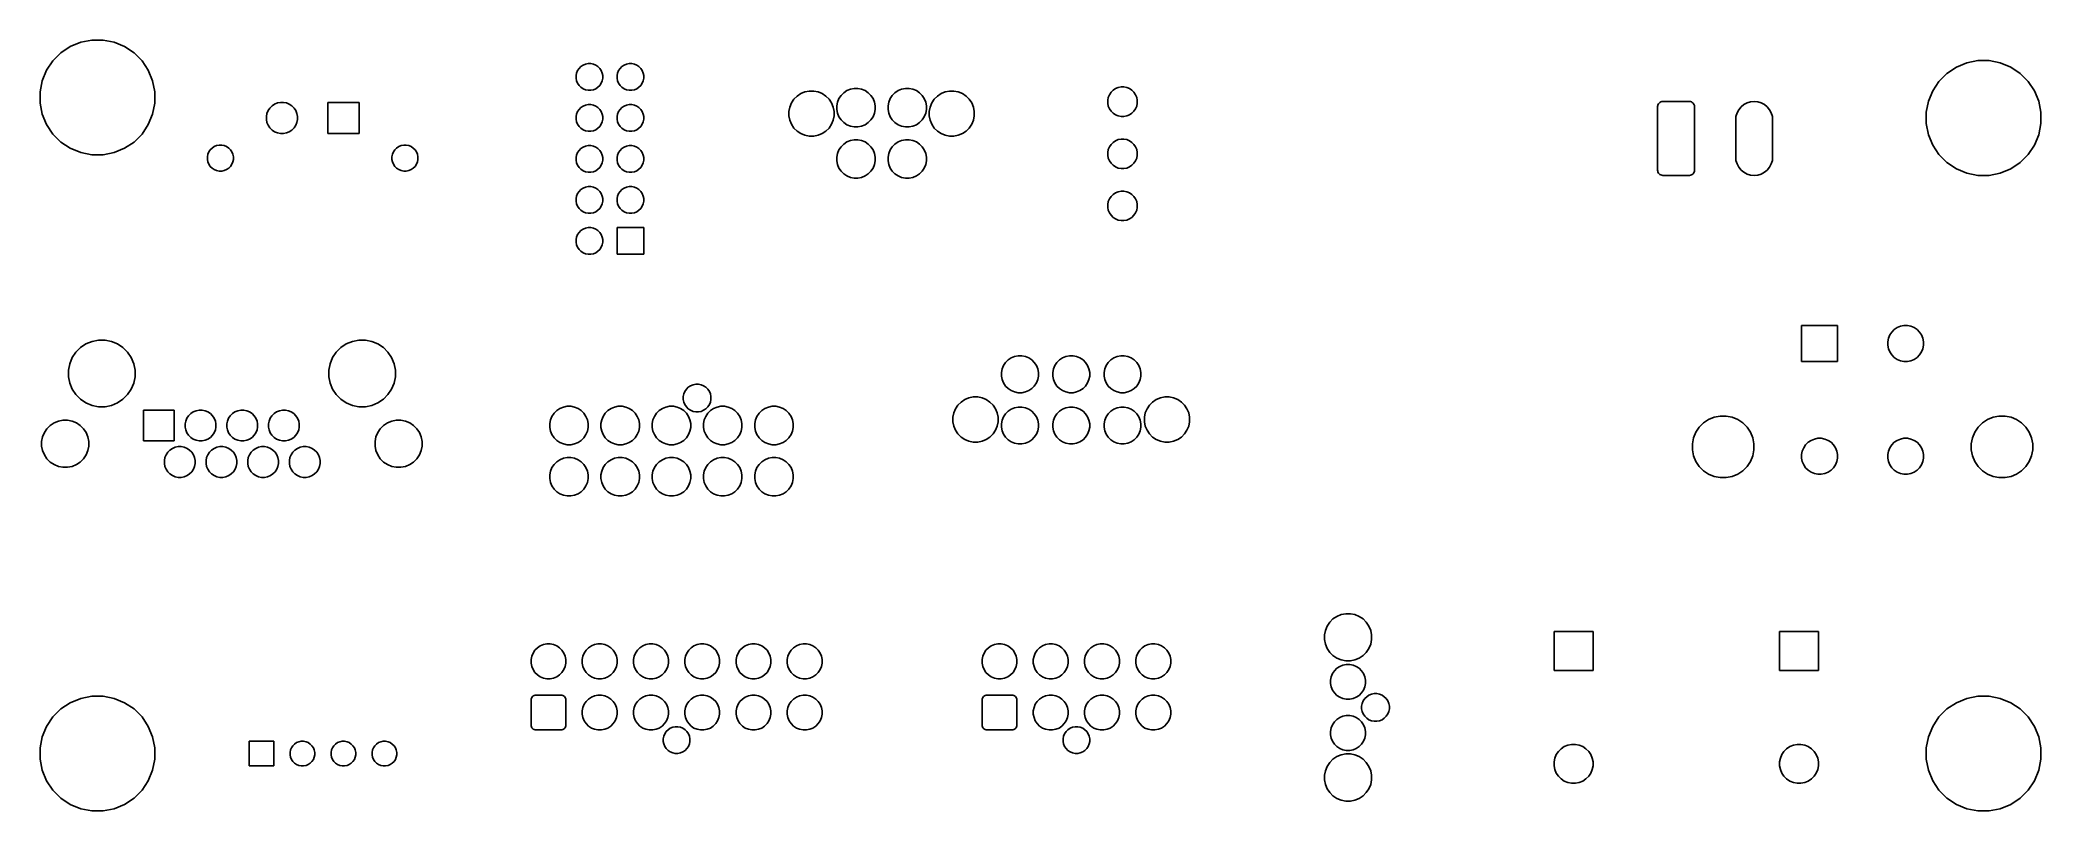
# Model space of a CAD drawing. Extents: x 52.2 to 149.8, y -66.8 to -29.2.
import ezdxf

# ---------------------------------------------------------------- set-up
doc = ezdxf.new("R2010")
doc.units = 0
doc.layers.add('BLACK', color=7, linetype='CONTINUOUS')

msp = doc.modelspace()

# ---------------------------------------------------------------- linework, layer by layer
at = {"layer": 'BLACK', "linetype": 'CONTINUOUS'}
for p, q in [((54.1833, -29.3076), (54.7242, -29.2)), ((54.7242, -29.2), (55.2758, -29.2)), ((55.2758, -29.2), (55.8167, -29.3076)), ((52.5187, -30.6737), (52.8251, -30.2151)), ((52.8251, -30.2151), (53.2151, -29.8251)), ((53.2151, -29.8251), (53.6737, -29.5187)), ((53.6737, -29.5187), (54.1833, -29.3076)), ((55.8167, -29.3076), (56.3263, -29.5187)), ((56.3263, -29.5187), (56.7849, -29.8251)), ((56.7849, -29.8251), (57.1749, -30.2151)), ((57.1749, -30.2151), (57.4813, -30.6737)), ((146.183, -30.3076), (146.724, -30.2)), ((146.724, -30.2), (147.276, -30.2)), ((147.276, -30.2), (147.817, -30.3076)), ((52.2, -31.7242), (52.3076, -31.1833)), ((52.3076, -31.1833), (52.5187, -30.6737)), ((57.4813, -30.6737), (57.6924, -31.1833)), ((57.6924, -31.1833), (57.8, -31.7242)), ((78.35, -30.936), (78.375, -30.8104)), ((78.35, -31.064), (78.35, -30.936)), ((78.375, -31.1896), (78.35, -31.064)), ((78.375, -30.8104), (78.424, -30.6921)), ((78.424, -31.3079), (78.375, -31.1896)), ((78.424, -30.6921), (78.4951, -30.5856)), ((78.4951, -30.5856), (78.5856, -30.4951)), ((78.5856, -30.4951), (78.6921, -30.424)), ((78.6921, -30.424), (78.8104, -30.375)), ((78.8104, -30.375), (78.936, -30.35)), ((78.936, -30.35), (79.064, -30.35)), ((79.064, -30.35), (79.1896, -30.375)), ((79.1896, -30.375), (79.3079, -30.424)), ((79.3079, -30.424), (79.4144, -30.4951)), ((79.4144, -30.4951), (79.5049, -30.5856)), ((79.5049, -30.5856), (79.576, -30.6921)), ((79.576, -30.6921), (79.625, -30.8104)), ((79.625, -31.1896), (79.576, -31.3079)), ((79.625, -30.8104), (79.65, -30.936)), ((79.65, -31.064), (79.625, -31.1896)), ((79.65, -30.936), (79.65, -31.064)), ((80.35, -30.936), (80.375, -30.8104)), ((80.35, -31.064), (80.35, -30.936)), ((80.375, -31.1896), (80.35, -31.064)), ((80.375, -30.8104), (80.424, -30.6921)), ((80.424, -31.3079), (80.375, -31.1896)), ((80.424, -30.6921), (80.4951, -30.5856)), ((80.4951, -30.5856), (80.5856, -30.4951)), ((80.5856, -30.4951), (80.6921, -30.424)), ((80.6921, -30.424), (80.8104, -30.375)), ((80.8104, -30.375), (80.936, -30.35)), ((80.936, -30.35), (81.064, -30.35)), ((81.064, -30.35), (81.1896, -30.375)), ((81.1896, -30.375), (81.3079, -30.424)), ((81.3079, -30.424), (81.4144, -30.4951)), ((81.4144, -30.4951), (81.5049, -30.5856)), ((81.5049, -30.5856), (81.576, -30.6921)), ((81.576, -30.6921), (81.625, -30.8104)), ((81.625, -31.1896), (81.576, -31.3079)), ((81.625, -30.8104), (81.65, -30.936)), ((81.65, -31.064), (81.625, -31.1896)), ((81.65, -30.936), (81.65, -31.064)), ((144.519, -31.6737), (144.825, -31.2151)), ((144.825, -31.2151), (145.215, -30.8251)), ((145.215, -30.8251), (145.674, -30.5187)), ((145.674, -30.5187), (146.183, -30.3076)), ((147.817, -30.3076), (148.326, -30.5187)), ((148.326, -30.5187), (148.785, -30.8251)), ((148.785, -30.8251), (149.175, -31.2151)), ((149.175, -31.2151), (149.481, -31.6737)), ((52.2, -32.2758), (52.2, -31.7242)), ((57.8, -31.7242), (57.8, -32.2758)), ((78.4951, -31.4144), (78.424, -31.3079)), ((78.5856, -31.5049), (78.4951, -31.4144)), ((78.6921, -31.576), (78.5856, -31.5049)), ((78.8104, -31.625), (78.6921, -31.576)), ((78.936, -31.65), (78.8104, -31.625)), ((79.064, -31.65), (78.936, -31.65)), ((79.1896, -31.625), (79.064, -31.65)), ((79.3079, -31.576), (79.1896, -31.625)), ((79.4144, -31.5049), (79.3079, -31.576)), ((79.5049, -31.4144), (79.4144, -31.5049)), ((79.576, -31.3079), (79.5049, -31.4144)), ((80.4951, -31.4144), (80.424, -31.3079)), ((80.5856, -31.5049), (80.4951, -31.4144)), ((80.6921, -31.576), (80.5856, -31.5049)), ((80.8104, -31.625), (80.6921, -31.576)), ((80.936, -31.65), (80.8104, -31.625)), ((81.064, -31.65), (80.936, -31.65)), ((81.1896, -31.625), (81.064, -31.65)), ((81.3079, -31.576), (81.1896, -31.625)), ((81.4144, -31.5049), (81.3079, -31.576)), ((81.5049, -31.4144), (81.4144, -31.5049)), ((81.576, -31.3079), (81.5049, -31.4144)), ((88.8552, -32.269), (88.9756, -32.0888)), ((88.9756, -32.0888), (89.1288, -31.9356)), ((89.1288, -31.9356), (89.309, -31.8152)), ((89.309, -31.8152), (89.5091, -31.7323)), ((89.5091, -31.7323), (89.7217, -31.69)), ((89.7217, -31.69), (89.9383, -31.69)), ((89.9383, -31.69), (90.1509, -31.7323)), ((90.1509, -31.7323), (90.351, -31.8152)), ((90.351, -31.8152), (90.5312, -31.9356)), ((90.5312, -31.9356), (90.6844, -32.0888)), ((90.6844, -32.0888), (90.8048, -32.269)), ((91.0985, -32.2265), (91.1692, -32.0559)), ((91.1692, -32.0559), (91.2718, -31.9024)), ((91.2718, -31.9024), (91.4024, -31.7718)), ((91.4024, -31.7718), (91.5559, -31.6692)), ((91.5559, -31.6692), (91.7265, -31.5985)), ((91.7265, -31.5985), (91.9077, -31.5625)), ((91.9077, -31.5625), (92.0923, -31.5625)), ((92.0923, -31.5625), (92.2735, -31.5985)), ((92.2735, -31.5985), (92.4441, -31.6692)), ((92.4441, -31.6692), (92.5976, -31.7718)), ((92.5976, -31.7718), (92.7282, -31.9024)), ((92.7282, -31.9024), (92.8308, -32.0559)), ((92.8308, -32.0559), (92.9015, -32.2265)), ((93.5985, -32.2265), (93.6692, -32.0559)), ((93.6692, -32.0559), (93.7718, -31.9024)), ((93.7718, -31.9024), (93.9024, -31.7718)), ((93.9024, -31.7718), (94.0559, -31.6692)), ((94.0559, -31.6692), (94.2265, -31.5985)), ((94.2265, -31.5985), (94.4077, -31.5625)), ((94.4077, -31.5625), (94.5923, -31.5625)), ((94.5923, -31.5625), (94.7735, -31.5985)), ((94.7735, -31.5985), (94.9441, -31.6692)), ((94.9441, -31.6692), (95.0976, -31.7718)), ((95.0976, -31.7718), (95.2282, -31.9024)), ((95.2282, -31.9024), (95.3308, -32.0559)), ((95.3308, -32.0559), (95.4015, -32.2265)), ((95.6952, -32.269), (95.8156, -32.0888)), ((95.8156, -32.0888), (95.9688, -31.9356)), ((95.9688, -31.9356), (96.149, -31.8152)), ((96.149, -31.8152), (96.3491, -31.7323)), ((96.3491, -31.7323), (96.5617, -31.69)), ((96.5617, -31.69), (96.7783, -31.69)), ((96.7783, -31.69), (96.9909, -31.7323)), ((96.9909, -31.7323), (97.191, -31.8152)), ((97.191, -31.8152), (97.3712, -31.9356)), ((97.3712, -31.9356), (97.5244, -32.0888)), ((97.5244, -32.0888), (97.6448, -32.269)), ((104.28, -32.1391), (104.308, -32)), ((104.28, -32.2809), (104.28, -32.1391)), ((104.308, -32), (104.362, -31.869)), ((104.362, -31.869), (104.441, -31.751)), ((104.441, -31.751), (104.541, -31.6507)), ((104.541, -31.6507), (104.659, -31.5719)), ((104.659, -31.5719), (104.79, -31.5177)), ((104.79, -31.5177), (104.929, -31.49)), ((104.929, -31.49), (105.071, -31.49)), ((105.071, -31.49), (105.21, -31.5177)), ((105.21, -31.5177), (105.341, -31.5719)), ((105.341, -31.5719), (105.459, -31.6507)), ((105.459, -31.6507), (105.559, -31.751)), ((105.559, -31.751), (105.638, -31.869)), ((105.638, -31.869), (105.692, -32)), ((105.692, -32), (105.72, -32.1391)), ((105.72, -32.1391), (105.72, -32.2809)), ((131.254, -32.219), (131.301, -32.2048)), ((131.301, -32.2048), (131.35, -32.2)), ((131.35, -32.2), (132.65, -32.2)), ((132.65, -32.2), (132.699, -32.2048)), ((132.699, -32.2048), (132.746, -32.219)), ((135.634, -32.213), (135.81, -32.1956)), ((135.81, -32.1956), (135.986, -32.213)), ((144.2, -32.7242), (144.308, -32.1833)), ((144.308, -32.1833), (144.519, -31.6737)), ((149.481, -31.6737), (149.692, -32.1833)), ((149.692, -32.1833), (149.8, -32.7242)), ((52.3076, -32.8167), (52.2, -32.2758)), ((52.5187, -33.3263), (52.3076, -32.8167)), ((57.6924, -32.8167), (57.4813, -33.3263)), ((57.8, -32.2758), (57.6924, -32.8167)), ((63.24, -32.9251), (63.2692, -32.7783)), ((63.24, -33.0749), (63.24, -32.9251)), ((63.2692, -33.2217), (63.24, -33.0749)), ((63.2692, -32.7783), (63.3265, -32.64)), ((63.3265, -32.64), (63.4097, -32.5155)), ((63.4097, -32.5155), (63.5155, -32.4097)), ((63.5155, -32.4097), (63.64, -32.3265)), ((63.64, -32.3265), (63.7783, -32.2692)), ((63.7783, -32.2692), (63.9251, -32.24)), ((63.9251, -32.24), (64.0749, -32.24)), ((64.0749, -32.24), (64.2217, -32.2692)), ((64.2217, -32.2692), (64.36, -32.3265)), ((64.36, -32.3265), (64.4845, -32.4097)), ((64.4845, -32.4097), (64.5903, -32.5155)), ((64.5903, -32.5155), (64.6735, -32.64)), ((64.6735, -32.64), (64.7308, -32.7783)), ((64.7308, -32.7783), (64.76, -32.9251)), ((64.76, -33.0749), (64.7308, -33.2217)), ((64.76, -32.9251), (64.76, -33.0749)), ((66.24, -33.76), (66.24, -32.24)), ((66.24, -32.24), (67.76, -32.24)), ((67.76, -32.24), (67.76, -33.76)), ((78.35, -32.936), (78.375, -32.8104)), ((78.35, -33.064), (78.35, -32.936)), ((78.375, -33.1896), (78.35, -33.064)), ((78.375, -32.8104), (78.424, -32.6921)), ((78.424, -32.6921), (78.4951, -32.5856)), ((78.4951, -32.5856), (78.5856, -32.4951)), ((78.5856, -32.4951), (78.6921, -32.424)), ((78.6921, -32.424), (78.8104, -32.375)), ((78.8104, -32.375), (78.936, -32.35)), ((78.936, -32.35), (79.064, -32.35)), ((79.064, -32.35), (79.1896, -32.375)), ((79.1896, -32.375), (79.3079, -32.424)), ((79.3079, -32.424), (79.4144, -32.4951)), ((79.4144, -32.4951), (79.5049, -32.5856)), ((79.5049, -32.5856), (79.576, -32.6921)), ((79.576, -32.6921), (79.625, -32.8104)), ((79.625, -32.8104), (79.65, -32.936)), ((79.65, -33.064), (79.625, -33.1896)), ((79.65, -32.936), (79.65, -33.064)), ((80.35, -32.936), (80.375, -32.8104)), ((80.35, -33.064), (80.35, -32.936)), ((80.375, -33.1896), (80.35, -33.064)), ((80.375, -32.8104), (80.424, -32.6921)), ((80.424, -32.6921), (80.4951, -32.5856)), ((80.4951, -32.5856), (80.5856, -32.4951)), ((80.5856, -32.4951), (80.6921, -32.424)), ((80.6921, -32.424), (80.8104, -32.375)), ((80.8104, -32.375), (80.936, -32.35)), ((80.936, -32.35), (81.064, -32.35)), ((81.064, -32.35), (81.1896, -32.375)), ((81.1896, -32.375), (81.3079, -32.424)), ((81.3079, -32.424), (81.4144, -32.4951)), ((81.4144, -32.4951), (81.5049, -32.5856)), ((81.5049, -32.5856), (81.576, -32.6921)), ((81.576, -32.6921), (81.625, -32.8104)), ((81.625, -32.8104), (81.65, -32.936)), ((81.65, -33.064), (81.625, -33.1896)), ((81.65, -32.936), (81.65, -33.064)), ((88.73, -32.6817), (88.7723, -32.4691)), ((88.73, -32.8983), (88.73, -32.6817)), ((88.7723, -33.1109), (88.73, -32.8983)), ((88.7723, -32.4691), (88.8552, -32.269)), ((88.8552, -33.311), (88.7723, -33.1109)), ((90.8048, -32.269), (90.8877, -32.4691)), ((90.8877, -33.1109), (90.8048, -33.311)), ((90.8877, -32.4691), (90.93, -32.6817)), ((90.93, -32.8983), (90.8877, -33.1109)), ((90.93, -32.6817), (90.93, -32.8983)), ((91.0625, -32.4077), (91.0985, -32.2265)), ((91.0625, -32.5923), (91.0625, -32.4077)), ((91.0985, -32.7735), (91.0625, -32.5923)), ((91.1692, -32.9441), (91.0985, -32.7735)), ((91.2718, -33.0976), (91.1692, -32.9441)), ((91.4024, -33.2282), (91.2718, -33.0976)), ((92.7282, -33.0976), (92.5976, -33.2282)), ((92.8308, -32.9441), (92.7282, -33.0976)), ((92.9015, -32.7735), (92.8308, -32.9441)), ((92.9015, -32.2265), (92.9375, -32.4077)), ((92.9375, -32.5923), (92.9015, -32.7735)), ((92.9375, -32.4077), (92.9375, -32.5923)), ((93.5625, -32.4077), (93.5985, -32.2265)), ((93.5625, -32.5923), (93.5625, -32.4077)), ((93.5985, -32.7735), (93.5625, -32.5923)), ((93.6692, -32.9441), (93.5985, -32.7735)), ((93.7718, -33.0976), (93.6692, -32.9441)), ((93.9024, -33.2282), (93.7718, -33.0976)), ((95.2282, -33.0976), (95.0976, -33.2282)), ((95.3308, -32.9441), (95.2282, -33.0976)), ((95.4015, -32.7735), (95.3308, -32.9441)), ((95.4015, -32.2265), (95.4375, -32.4077)), ((95.4375, -32.5923), (95.4015, -32.7735)), ((95.4375, -32.4077), (95.4375, -32.5923)), ((95.57, -32.6817), (95.6123, -32.4691)), ((95.57, -32.8983), (95.57, -32.6817)), ((95.6123, -33.1109), (95.57, -32.8983)), ((95.6123, -32.4691), (95.6952, -32.269)), ((95.6952, -33.311), (95.6123, -33.1109)), ((97.6448, -32.269), (97.7277, -32.4691)), ((97.7277, -33.1109), (97.6448, -33.311)), ((97.7277, -32.4691), (97.77, -32.6817)), ((97.77, -32.8983), (97.7277, -33.1109)), ((97.77, -32.6817), (97.77, -32.8983)), ((104.308, -32.42), (104.28, -32.2809)), ((104.362, -32.551), (104.308, -32.42)), ((104.441, -32.669), (104.362, -32.551)), ((104.541, -32.7693), (104.441, -32.669)), ((104.659, -32.8481), (104.541, -32.7693)), ((104.79, -32.9023), (104.659, -32.8481)), ((104.929, -32.93), (104.79, -32.9023)), ((105.071, -32.93), (104.929, -32.93)), ((105.21, -32.9023), (105.071, -32.93)), ((105.341, -32.8481), (105.21, -32.9023)), ((105.459, -32.7693), (105.341, -32.8481)), ((105.559, -32.669), (105.459, -32.7693)), ((105.638, -32.551), (105.559, -32.669)), ((105.692, -32.42), (105.638, -32.551)), ((105.72, -32.2809), (105.692, -32.42)), ((131.1, -32.45), (131.105, -32.4012)), ((131.1, -35.55), (131.1, -32.45)), ((131.105, -32.4012), (131.119, -32.3543)), ((131.119, -32.3543), (131.142, -32.3111)), ((131.142, -32.3111), (131.173, -32.2732)), ((131.173, -32.2732), (131.211, -32.2421)), ((131.211, -32.2421), (131.254, -32.219)), ((132.746, -32.219), (132.789, -32.2421)), ((132.789, -32.2421), (132.827, -32.2732)), ((132.827, -32.2732), (132.858, -32.3111)), ((132.858, -32.3111), (132.881, -32.3543)), ((132.881, -32.3543), (132.895, -32.4012)), ((132.895, -32.4012), (132.9, -32.45)), ((132.9, -32.45), (132.9, -35.55)), ((134.91, -33.0558), (134.923, -32.9236)), ((134.91, -34.9442), (134.91, -33.0558)), ((134.923, -32.9236), (134.974, -32.7539)), ((134.974, -32.7539), (135.058, -32.5976)), ((135.058, -32.5976), (135.171, -32.4605)), ((135.171, -32.4605), (135.308, -32.3481)), ((135.308, -32.3481), (135.464, -32.2645)), ((135.464, -32.2645), (135.634, -32.213)), ((135.986, -32.213), (136.156, -32.2645)), ((136.156, -32.2645), (136.312, -32.3481)), ((136.312, -32.3481), (136.449, -32.4605)), ((136.449, -32.4605), (136.562, -32.5976)), ((136.562, -32.5976), (136.646, -32.7539)), ((136.646, -32.7539), (136.697, -32.9236)), ((136.697, -32.9236), (136.71, -33.0558)), ((136.71, -33.0558), (136.71, -34.9442)), ((144.2, -33.2758), (144.2, -32.7242)), ((149.8, -32.7242), (149.8, -33.2758)), ((52.8251, -33.7849), (52.5187, -33.3263)), ((53.2151, -34.1749), (52.8251, -33.7849)), ((57.1749, -33.7849), (56.7849, -34.1749)), ((57.4813, -33.3263), (57.1749, -33.7849)), ((63.3265, -33.36), (63.2692, -33.2217)), ((63.4097, -33.4845), (63.3265, -33.36)), ((63.5155, -33.5903), (63.4097, -33.4845)), ((63.64, -33.6735), (63.5155, -33.5903)), ((63.7783, -33.7308), (63.64, -33.6735)), ((63.9251, -33.76), (63.7783, -33.7308)), ((64.0749, -33.76), (63.9251, -33.76)), ((64.2217, -33.7308), (64.0749, -33.76)), ((64.36, -33.6735), (64.2217, -33.7308)), ((64.4845, -33.5903), (64.36, -33.6735)), ((64.5903, -33.4845), (64.4845, -33.5903)), ((64.6735, -33.36), (64.5903, -33.4845)), ((64.7308, -33.2217), (64.6735, -33.36)), ((67.76, -33.76), (66.24, -33.76)), ((78.424, -33.3079), (78.375, -33.1896)), ((78.4951, -33.4144), (78.424, -33.3079)), ((78.5856, -33.5049), (78.4951, -33.4144)), ((78.6921, -33.576), (78.5856, -33.5049)), ((78.8104, -33.625), (78.6921, -33.576)), ((78.936, -33.65), (78.8104, -33.625)), ((79.064, -33.65), (78.936, -33.65)), ((79.1896, -33.625), (79.064, -33.65)), ((79.3079, -33.576), (79.1896, -33.625)), ((79.4144, -33.5049), (79.3079, -33.576)), ((79.5049, -33.4144), (79.4144, -33.5049)), ((79.576, -33.3079), (79.5049, -33.4144)), ((79.625, -33.1896), (79.576, -33.3079)), ((80.424, -33.3079), (80.375, -33.1896)), ((80.4951, -33.4144), (80.424, -33.3079)), ((80.5856, -33.5049), (80.4951, -33.4144)), ((80.6921, -33.576), (80.5856, -33.5049)), ((80.8104, -33.625), (80.6921, -33.576)), ((80.936, -33.65), (80.8104, -33.625)), ((81.064, -33.65), (80.936, -33.65)), ((81.1896, -33.625), (81.064, -33.65)), ((81.3079, -33.576), (81.1896, -33.625)), ((81.4144, -33.5049), (81.3079, -33.576)), ((81.5049, -33.4144), (81.4144, -33.5049)), ((81.576, -33.3079), (81.5049, -33.4144)), ((81.625, -33.1896), (81.576, -33.3079)), ((88.9756, -33.4912), (88.8552, -33.311)), ((89.1288, -33.6444), (88.9756, -33.4912)), ((89.309, -33.7648), (89.1288, -33.6444)), ((89.5091, -33.8477), (89.309, -33.7648)), ((89.7217, -33.89), (89.5091, -33.8477)), ((89.9383, -33.89), (89.7217, -33.89)), ((90.1509, -33.8477), (89.9383, -33.89)), ((90.351, -33.7648), (90.1509, -33.8477)), ((90.5312, -33.6444), (90.351, -33.7648)), ((90.6844, -33.4912), (90.5312, -33.6444)), ((90.8048, -33.311), (90.6844, -33.4912)), ((91.5559, -33.3308), (91.4024, -33.2282)), ((91.7265, -33.4015), (91.5559, -33.3308)), ((91.5559, -34.1692), (91.7265, -34.0985)), ((91.9077, -33.4375), (91.7265, -33.4015)), ((91.7265, -34.0985), (91.9077, -34.0625)), ((92.0923, -33.4375), (91.9077, -33.4375)), ((91.9077, -34.0625), (92.0923, -34.0625)), ((92.2735, -33.4015), (92.0923, -33.4375)), ((92.0923, -34.0625), (92.2735, -34.0985)), ((92.4441, -33.3308), (92.2735, -33.4015)), ((92.2735, -34.0985), (92.4441, -34.1692)), ((92.5976, -33.2282), (92.4441, -33.3308)), ((94.0559, -33.3308), (93.9024, -33.2282)), ((94.2265, -33.4015), (94.0559, -33.3308)), ((94.0559, -34.1692), (94.2265, -34.0985)), ((94.4077, -33.4375), (94.2265, -33.4015)), ((94.2265, -34.0985), (94.4077, -34.0625)), ((94.5923, -33.4375), (94.4077, -33.4375)), ((94.4077, -34.0625), (94.5923, -34.0625)), ((94.7735, -33.4015), (94.5923, -33.4375)), ((94.5923, -34.0625), (94.7735, -34.0985)), ((94.9441, -33.3308), (94.7735, -33.4015)), ((94.7735, -34.0985), (94.9441, -34.1692)), ((95.0976, -33.2282), (94.9441, -33.3308)), ((95.8156, -33.4912), (95.6952, -33.311)), ((95.9688, -33.6444), (95.8156, -33.4912)), ((96.149, -33.7648), (95.9688, -33.6444)), ((96.3491, -33.8477), (96.149, -33.7648)), ((96.5617, -33.89), (96.3491, -33.8477)), ((96.7783, -33.89), (96.5617, -33.89)), ((96.9909, -33.8477), (96.7783, -33.89)), ((97.191, -33.7648), (96.9909, -33.8477)), ((97.3712, -33.6444), (97.191, -33.7648)), ((97.5244, -33.4912), (97.3712, -33.6444)), ((97.6448, -33.311), (97.5244, -33.4912)), ((104.541, -34.1907), (104.659, -34.1119)), ((104.659, -34.1119), (104.79, -34.0577)), ((104.79, -34.0577), (104.929, -34.03)), ((104.929, -34.03), (105.071, -34.03)), ((105.071, -34.03), (105.21, -34.0577)), ((105.21, -34.0577), (105.341, -34.1119)), ((105.341, -34.1119), (105.459, -34.1907)), ((144.308, -33.8167), (144.2, -33.2758)), ((144.519, -34.3263), (144.308, -33.8167)), ((149.692, -33.8167), (149.481, -34.3263)), ((149.8, -33.2758), (149.692, -33.8167)), ((53.6737, -34.4813), (53.2151, -34.1749)), ((54.1833, -34.6924), (53.6737, -34.4813)), ((54.7242, -34.8), (54.1833, -34.6924)), ((55.2758, -34.8), (54.7242, -34.8)), ((55.8167, -34.6924), (55.2758, -34.8)), ((56.3263, -34.4813), (55.8167, -34.6924)), ((56.7849, -34.1749), (56.3263, -34.4813)), ((60.365, -34.8975), (60.3894, -34.7748)), ((60.365, -35.0225), (60.365, -34.8975)), ((60.3894, -35.1452), (60.365, -35.0225)), ((60.3894, -34.7748), (60.4373, -34.6592)), ((60.4373, -34.6592), (60.5068, -34.5552)), ((60.5068, -34.5552), (60.5952, -34.4668)), ((60.5952, -34.4668), (60.6992, -34.3973)), ((60.6992, -34.3973), (60.8148, -34.3494)), ((60.8148, -34.3494), (60.9375, -34.325)), ((60.9375, -34.325), (61.0625, -34.325)), ((61.0625, -34.325), (61.1852, -34.3494)), ((61.1852, -34.3494), (61.3008, -34.3973)), ((61.3008, -34.3973), (61.4048, -34.4668)), ((61.4048, -34.4668), (61.4932, -34.5552)), ((61.4932, -34.5552), (61.5627, -34.6592)), ((61.5627, -34.6592), (61.6106, -34.7748)), ((61.6106, -34.7748), (61.635, -34.8975)), ((61.635, -35.0225), (61.6106, -35.1452)), ((61.635, -34.8975), (61.635, -35.0225)), ((69.365, -34.8975), (69.3894, -34.7748)), ((69.365, -35.0225), (69.365, -34.8975)), ((69.3894, -35.1452), (69.365, -35.0225)), ((69.3894, -34.7748), (69.4373, -34.6592)), ((69.4373, -34.6592), (69.5068, -34.5552)), ((69.5068, -34.5552), (69.5952, -34.4668)), ((69.5952, -34.4668), (69.6992, -34.3973)), ((69.6992, -34.3973), (69.8148, -34.3494)), ((69.8148, -34.3494), (69.9375, -34.325)), ((69.9375, -34.325), (70.0625, -34.325)), ((70.0625, -34.325), (70.1852, -34.3494)), ((70.1852, -34.3494), (70.3008, -34.3973)), ((70.3008, -34.3973), (70.4048, -34.4668)), ((70.4048, -34.4668), (70.4932, -34.5552)), ((70.4932, -34.5552), (70.5627, -34.6592)), ((70.5627, -34.6592), (70.6106, -34.7748)), ((70.6106, -34.7748), (70.635, -34.8975)), ((70.635, -35.0225), (70.6106, -35.1452)), ((70.635, -34.8975), (70.635, -35.0225)), ((78.35, -34.936), (78.375, -34.8104)), ((78.35, -35.064), (78.35, -34.936)), ((78.375, -35.1896), (78.35, -35.064)), ((78.375, -34.8104), (78.424, -34.6921)), ((78.424, -34.6921), (78.4951, -34.5856)), ((78.4951, -34.5856), (78.5856, -34.4951)), ((78.5856, -34.4951), (78.6921, -34.424)), ((78.6921, -34.424), (78.8104, -34.375)), ((78.8104, -34.375), (78.936, -34.35)), ((78.936, -34.35), (79.064, -34.35)), ((79.064, -34.35), (79.1896, -34.375)), ((79.1896, -34.375), (79.3079, -34.424)), ((79.3079, -34.424), (79.4144, -34.4951)), ((79.4144, -34.4951), (79.5049, -34.5856)), ((79.5049, -34.5856), (79.576, -34.6921)), ((79.576, -34.6921), (79.625, -34.8104)), ((79.625, -34.8104), (79.65, -34.936)), ((79.65, -35.064), (79.625, -35.1896)), ((79.65, -34.936), (79.65, -35.064)), ((80.35, -34.936), (80.375, -34.8104)), ((80.35, -35.064), (80.35, -34.936)), ((80.375, -35.1896), (80.35, -35.064)), ((80.375, -34.8104), (80.424, -34.6921)), ((80.424, -34.6921), (80.4951, -34.5856)), ((80.4951, -34.5856), (80.5856, -34.4951)), ((80.5856, -34.4951), (80.6921, -34.424)), ((80.6921, -34.424), (80.8104, -34.375)), ((80.8104, -34.375), (80.936, -34.35)), ((80.936, -34.35), (81.064, -34.35)), ((81.064, -34.35), (81.1896, -34.375)), ((81.1896, -34.375), (81.3079, -34.424)), ((81.3079, -34.424), (81.4144, -34.4951)), ((81.4144, -34.4951), (81.5049, -34.5856)), ((81.5049, -34.5856), (81.576, -34.6921)), ((81.576, -34.6921), (81.625, -34.8104)), ((81.625, -34.8104), (81.65, -34.936)), ((81.65, -35.064), (81.625, -35.1896)), ((81.65, -34.936), (81.65, -35.064)), ((91.0625, -34.9077), (91.0985, -34.7265)), ((91.0625, -35.0923), (91.0625, -34.9077)), ((91.0985, -35.2735), (91.0625, -35.0923)), ((91.0985, -34.7265), (91.1692, -34.5559)), ((91.1692, -34.5559), (91.2718, -34.4024)), ((91.2718, -34.4024), (91.4024, -34.2718)), ((91.4024, -34.2718), (91.5559, -34.1692)), ((92.4441, -34.1692), (92.5976, -34.2718)), ((92.5976, -34.2718), (92.7282, -34.4024)), ((92.7282, -34.4024), (92.8308, -34.5559)), ((92.8308, -34.5559), (92.9015, -34.7265)), ((92.9015, -34.7265), (92.9375, -34.9077)), ((92.9375, -35.0923), (92.9015, -35.2735)), ((92.9375, -34.9077), (92.9375, -35.0923)), ((93.5625, -34.9077), (93.5985, -34.7265)), ((93.5625, -35.0923), (93.5625, -34.9077)), ((93.5985, -35.2735), (93.5625, -35.0923)), ((93.5985, -34.7265), (93.6692, -34.5559)), ((93.6692, -34.5559), (93.7718, -34.4024)), ((93.7718, -34.4024), (93.9024, -34.2718)), ((93.9024, -34.2718), (94.0559, -34.1692)), ((94.9441, -34.1692), (95.0976, -34.2718)), ((95.0976, -34.2718), (95.2282, -34.4024)), ((95.2282, -34.4024), (95.3308, -34.5559)), ((95.3308, -34.5559), (95.4015, -34.7265)), ((95.4015, -34.7265), (95.4375, -34.9077)), ((95.4375, -35.0923), (95.4015, -35.2735)), ((95.4375, -34.9077), (95.4375, -35.0923)), ((104.28, -34.6791), (104.308, -34.54)), ((104.28, -34.8209), (104.28, -34.6791)), ((104.308, -34.96), (104.28, -34.8209)), ((104.308, -34.54), (104.362, -34.409)), ((104.362, -35.091), (104.308, -34.96)), ((104.362, -34.409), (104.441, -34.291)), ((104.441, -35.209), (104.362, -35.091)), ((104.441, -34.291), (104.541, -34.1907)), ((105.459, -34.1907), (105.559, -34.291)), ((105.559, -34.291), (105.638, -34.409)), ((105.638, -35.091), (105.559, -35.209)), ((105.638, -34.409), (105.692, -34.54)), ((105.692, -34.96), (105.638, -35.091)), ((105.692, -34.54), (105.72, -34.6791)), ((105.72, -34.8209), (105.692, -34.96)), ((105.72, -34.6791), (105.72, -34.8209)), ((134.923, -35.0764), (134.91, -34.9442)), ((134.974, -35.2461), (134.923, -35.0764)), ((136.697, -35.0764), (136.646, -35.2461)), ((136.71, -34.9442), (136.697, -35.0764)), ((144.825, -34.7849), (144.519, -34.3263)), ((145.215, -35.1749), (144.825, -34.7849)), ((149.175, -34.7849), (148.785, -35.1749)), ((149.481, -34.3263), (149.175, -34.7849)), ((60.4373, -35.2608), (60.3894, -35.1452)), ((60.5068, -35.3648), (60.4373, -35.2608)), ((60.5952, -35.4532), (60.5068, -35.3648)), ((60.6992, -35.5227), (60.5952, -35.4532)), ((60.8148, -35.5706), (60.6992, -35.5227)), ((60.9375, -35.595), (60.8148, -35.5706)), ((61.0625, -35.595), (60.9375, -35.595)), ((61.1852, -35.5706), (61.0625, -35.595)), ((61.3008, -35.5227), (61.1852, -35.5706)), ((61.4048, -35.4532), (61.3008, -35.5227)), ((61.4932, -35.3648), (61.4048, -35.4532)), ((61.5627, -35.2608), (61.4932, -35.3648)), ((61.6106, -35.1452), (61.5627, -35.2608)), ((69.4373, -35.2608), (69.3894, -35.1452)), ((69.5068, -35.3648), (69.4373, -35.2608)), ((69.5952, -35.4532), (69.5068, -35.3648)), ((69.6992, -35.5227), (69.5952, -35.4532)), ((69.8148, -35.5706), (69.6992, -35.5227)), ((69.9375, -35.595), (69.8148, -35.5706)), ((70.0625, -35.595), (69.9375, -35.595)), ((70.1852, -35.5706), (70.0625, -35.595)), ((70.3008, -35.5227), (70.1852, -35.5706)), ((70.4048, -35.4532), (70.3008, -35.5227)), ((70.4932, -35.3648), (70.4048, -35.4532)), ((70.5627, -35.2608), (70.4932, -35.3648)), ((70.6106, -35.1452), (70.5627, -35.2608)), ((78.424, -35.3079), (78.375, -35.1896)), ((78.4951, -35.4144), (78.424, -35.3079)), ((78.5856, -35.5049), (78.4951, -35.4144)), ((78.6921, -35.576), (78.5856, -35.5049)), ((78.8104, -35.625), (78.6921, -35.576)), ((78.936, -35.65), (78.8104, -35.625)), ((79.064, -35.65), (78.936, -35.65)), ((79.1896, -35.625), (79.064, -35.65)), ((79.3079, -35.576), (79.1896, -35.625)), ((79.4144, -35.5049), (79.3079, -35.576)), ((79.5049, -35.4144), (79.4144, -35.5049)), ((79.576, -35.3079), (79.5049, -35.4144)), ((79.625, -35.1896), (79.576, -35.3079)), ((80.424, -35.3079), (80.375, -35.1896)), ((80.4951, -35.4144), (80.424, -35.3079)), ((80.5856, -35.5049), (80.4951, -35.4144)), ((80.6921, -35.576), (80.5856, -35.5049)), ((80.8104, -35.625), (80.6921, -35.576)), ((80.936, -35.65), (80.8104, -35.625)), ((81.064, -35.65), (80.936, -35.65)), ((81.1896, -35.625), (81.064, -35.65)), ((81.3079, -35.576), (81.1896, -35.625)), ((81.4144, -35.5049), (81.3079, -35.576)), ((81.5049, -35.4144), (81.4144, -35.5049)), ((81.576, -35.3079), (81.5049, -35.4144)), ((81.625, -35.1896), (81.576, -35.3079)), ((91.1692, -35.4441), (91.0985, -35.2735)), ((91.2718, -35.5976), (91.1692, -35.4441)), ((91.4024, -35.7282), (91.2718, -35.5976)), ((91.5559, -35.8308), (91.4024, -35.7282)), ((91.7265, -35.9015), (91.5559, -35.8308)), ((91.9077, -35.9375), (91.7265, -35.9015)), ((92.0923, -35.9375), (91.9077, -35.9375)), ((92.2735, -35.9015), (92.0923, -35.9375)), ((92.4441, -35.8308), (92.2735, -35.9015)), ((92.5976, -35.7282), (92.4441, -35.8308)), ((92.7282, -35.5976), (92.5976, -35.7282)), ((92.8308, -35.4441), (92.7282, -35.5976)), ((92.9015, -35.2735), (92.8308, -35.4441)), ((93.6692, -35.4441), (93.5985, -35.2735)), ((93.7718, -35.5976), (93.6692, -35.4441)), ((93.9024, -35.7282), (93.7718, -35.5976)), ((94.0559, -35.8308), (93.9024, -35.7282)), ((94.2265, -35.9015), (94.0559, -35.8308)), ((94.4077, -35.9375), (94.2265, -35.9015)), ((94.5923, -35.9375), (94.4077, -35.9375)), ((94.7735, -35.9015), (94.5923, -35.9375)), ((94.9441, -35.8308), (94.7735, -35.9015)), ((95.0976, -35.7282), (94.9441, -35.8308)), ((95.2282, -35.5976), (95.0976, -35.7282)), ((95.3308, -35.4441), (95.2282, -35.5976)), ((95.4015, -35.2735), (95.3308, -35.4441)), ((104.541, -35.3093), (104.441, -35.209)), ((104.659, -35.3881), (104.541, -35.3093)), ((104.79, -35.4423), (104.659, -35.3881)), ((104.929, -35.47), (104.79, -35.4423)), ((105.071, -35.47), (104.929, -35.47)), ((105.21, -35.4423), (105.071, -35.47)), ((105.341, -35.3881), (105.21, -35.4423)), ((105.459, -35.3093), (105.341, -35.3881)), ((105.559, -35.209), (105.459, -35.3093)), ((131.105, -35.5988), (131.1, -35.55)), ((131.119, -35.6457), (131.105, -35.5988)), ((131.142, -35.6889), (131.119, -35.6457)), ((131.173, -35.7268), (131.142, -35.6889)), ((131.211, -35.7579), (131.173, -35.7268)), ((131.254, -35.781), (131.211, -35.7579)), ((131.301, -35.7952), (131.254, -35.781)), ((131.35, -35.8), (131.301, -35.7952)), ((132.65, -35.8), (131.35, -35.8)), ((132.699, -35.7952), (132.65, -35.8)), ((132.746, -35.781), (132.699, -35.7952)), ((132.789, -35.7579), (132.746, -35.781)), ((132.827, -35.7268), (132.789, -35.7579)), ((132.858, -35.6889), (132.827, -35.7268)), ((132.881, -35.6457), (132.858, -35.6889)), ((132.895, -35.5988), (132.881, -35.6457)), ((132.9, -35.55), (132.895, -35.5988)), ((135.058, -35.4024), (134.974, -35.2461)), ((135.171, -35.5395), (135.058, -35.4024)), ((135.308, -35.6519), (135.171, -35.5395)), ((135.464, -35.7355), (135.308, -35.6519)), ((135.634, -35.787), (135.464, -35.7355)), ((135.81, -35.8044), (135.634, -35.787)), ((135.986, -35.787), (135.81, -35.8044)), ((136.156, -35.7355), (135.986, -35.787)), ((136.312, -35.6519), (136.156, -35.7355)), ((136.449, -35.5395), (136.312, -35.6519)), ((136.562, -35.4024), (136.449, -35.5395)), ((136.646, -35.2461), (136.562, -35.4024)), ((145.674, -35.4813), (145.215, -35.1749)), ((146.183, -35.6924), (145.674, -35.4813)), ((146.724, -35.8), (146.183, -35.6924)), ((147.276, -35.8), (146.724, -35.8)), ((147.817, -35.6924), (147.276, -35.8)), ((148.326, -35.4813), (147.817, -35.6924)), ((148.785, -35.1749), (148.326, -35.4813)), ((78.35, -36.936), (78.375, -36.8104)), ((78.35, -37.064), (78.35, -36.936)), ((78.375, -37.1896), (78.35, -37.064)), ((78.375, -36.8104), (78.424, -36.6921)), ((78.424, -36.6921), (78.4951, -36.5856)), ((78.4951, -36.5856), (78.5856, -36.4951)), ((78.5856, -36.4951), (78.6921, -36.424)), ((78.6921, -36.424), (78.8104, -36.375)), ((78.8104, -36.375), (78.936, -36.35)), ((78.936, -36.35), (79.064, -36.35)), ((79.064, -36.35), (79.1896, -36.375)), ((79.1896, -36.375), (79.3079, -36.424)), ((79.3079, -36.424), (79.4144, -36.4951)), ((79.4144, -36.4951), (79.5049, -36.5856)), ((79.5049, -36.5856), (79.576, -36.6921)), ((79.576, -36.6921), (79.625, -36.8104)), ((79.625, -36.8104), (79.65, -36.936)), ((79.65, -37.064), (79.625, -37.1896)), ((79.65, -36.936), (79.65, -37.064)), ((80.35, -36.936), (80.375, -36.8104)), ((80.35, -37.064), (80.35, -36.936)), ((80.375, -37.1896), (80.35, -37.064)), ((80.375, -36.8104), (80.424, -36.6921)), ((80.424, -36.6921), (80.4951, -36.5856)), ((80.4951, -36.5856), (80.5856, -36.4951)), ((80.5856, -36.4951), (80.6921, -36.424)), ((80.6921, -36.424), (80.8104, -36.375)), ((80.8104, -36.375), (80.936, -36.35)), ((80.936, -36.35), (81.064, -36.35)), ((81.064, -36.35), (81.1896, -36.375)), ((81.1896, -36.375), (81.3079, -36.424)), ((81.3079, -36.424), (81.4144, -36.4951)), ((81.4144, -36.4951), (81.5049, -36.5856)), ((81.5049, -36.5856), (81.576, -36.6921)), ((81.576, -36.6921), (81.625, -36.8104)), ((81.625, -36.8104), (81.65, -36.936)), ((81.65, -37.064), (81.625, -37.1896)), ((81.65, -36.936), (81.65, -37.064)), ((104.28, -37.2191), (104.308, -37.08)), ((104.308, -37.08), (104.362, -36.949)), ((104.362, -36.949), (104.441, -36.831)), ((104.441, -36.831), (104.541, -36.7307)), ((104.541, -36.7307), (104.659, -36.6519)), ((104.659, -36.6519), (104.79, -36.5977)), ((104.79, -36.5977), (104.929, -36.57)), ((104.929, -36.57), (105.071, -36.57)), ((105.071, -36.57), (105.21, -36.5977)), ((105.21, -36.5977), (105.341, -36.6519)), ((105.341, -36.6519), (105.459, -36.7307)), ((105.459, -36.7307), (105.559, -36.831)), ((105.559, -36.831), (105.638, -36.949)), ((105.638, -36.949), (105.692, -37.08)), ((105.692, -37.08), (105.72, -37.2191)), ((78.424, -37.3079), (78.375, -37.1896)), ((78.4951, -37.4144), (78.424, -37.3079)), ((78.5856, -37.5049), (78.4951, -37.4144)), ((78.6921, -37.576), (78.5856, -37.5049)), ((78.8104, -37.625), (78.6921, -37.576)), ((78.936, -37.65), (78.8104, -37.625)), ((79.064, -37.65), (78.936, -37.65)), ((79.1896, -37.625), (79.064, -37.65)), ((79.3079, -37.576), (79.1896, -37.625)), ((79.4144, -37.5049), (79.3079, -37.576)), ((79.5049, -37.4144), (79.4144, -37.5049)), ((79.576, -37.3079), (79.5049, -37.4144)), ((79.625, -37.1896), (79.576, -37.3079)), ((80.424, -37.3079), (80.375, -37.1896)), ((80.4951, -37.4144), (80.424, -37.3079)), ((80.5856, -37.5049), (80.4951, -37.4144)), ((80.6921, -37.576), (80.5856, -37.5049)), ((80.8104, -37.625), (80.6921, -37.576)), ((80.936, -37.65), (80.8104, -37.625)), ((81.064, -37.65), (80.936, -37.65)), ((81.1896, -37.625), (81.064, -37.65)), ((81.3079, -37.576), (81.1896, -37.625)), ((81.4144, -37.5049), (81.3079, -37.576)), ((81.5049, -37.4144), (81.4144, -37.5049)), ((81.576, -37.3079), (81.5049, -37.4144)), ((81.625, -37.1896), (81.576, -37.3079)), ((104.28, -37.3609), (104.28, -37.2191)), ((104.308, -37.5), (104.28, -37.3609)), ((104.362, -37.631), (104.308, -37.5)), ((104.441, -37.749), (104.362, -37.631)), ((104.541, -37.8493), (104.441, -37.749)), ((104.659, -37.9281), (104.541, -37.8493)), ((104.79, -37.9823), (104.659, -37.9281)), ((104.929, -38.01), (104.79, -37.9823)), ((105.071, -38.01), (104.929, -38.01)), ((105.21, -37.9823), (105.071, -38.01)), ((105.341, -37.9281), (105.21, -37.9823)), ((105.459, -37.8493), (105.341, -37.9281)), ((105.559, -37.749), (105.459, -37.8493)), ((105.638, -37.631), (105.559, -37.749)), ((105.692, -37.5), (105.638, -37.631)), ((105.72, -37.3609), (105.692, -37.5)), ((105.72, -37.2191), (105.72, -37.3609)), ((78.35, -38.936), (78.375, -38.8104)), ((78.35, -39.064), (78.35, -38.936)), ((78.375, -38.8104), (78.424, -38.6921)), ((78.424, -38.6921), (78.4951, -38.5856)), ((78.4951, -38.5856), (78.5856, -38.4951)), ((78.5856, -38.4951), (78.6921, -38.424)), ((78.6921, -38.424), (78.8104, -38.375)), ((78.8104, -38.375), (78.936, -38.35)), ((78.936, -38.35), (79.064, -38.35)), ((79.064, -38.35), (79.1896, -38.375)), ((79.1896, -38.375), (79.3079, -38.424)), ((79.3079, -38.424), (79.4144, -38.4951)), ((79.4144, -38.4951), (79.5049, -38.5856)), ((79.5049, -38.5856), (79.576, -38.6921)), ((79.576, -38.6921), (79.625, -38.8104)), ((79.625, -38.8104), (79.65, -38.936)), ((79.65, -38.936), (79.65, -39.064)), ((80.35, -39.65), (80.35, -38.35)), ((80.35, -38.35), (81.65, -38.35)), ((81.65, -38.35), (81.65, -39.65)), ((78.375, -39.1896), (78.35, -39.064)), ((78.424, -39.3079), (78.375, -39.1896)), ((78.4951, -39.4144), (78.424, -39.3079)), ((78.5856, -39.5049), (78.4951, -39.4144)), ((78.6921, -39.576), (78.5856, -39.5049)), ((78.8104, -39.625), (78.6921, -39.576)), ((78.936, -39.65), (78.8104, -39.625)), ((79.064, -39.65), (78.936, -39.65)), ((79.1896, -39.625), (79.064, -39.65)), ((79.3079, -39.576), (79.1896, -39.625)), ((79.4144, -39.5049), (79.3079, -39.576)), ((79.5049, -39.4144), (79.4144, -39.5049)), ((79.576, -39.3079), (79.5049, -39.4144)), ((79.625, -39.1896), (79.576, -39.3079)), ((79.65, -39.064), (79.625, -39.1896)), ((81.65, -39.65), (80.35, -39.65)), ((54.4403, -44.0199), (54.736, -43.8974)), ((54.736, -43.8974), (55.05, -43.835)), ((55.05, -43.835), (55.37, -43.835)), ((55.37, -43.835), (55.684, -43.8974)), ((55.684, -43.8974), (55.9797, -44.0199)), ((67.1403, -44.0199), (67.436, -43.8974)), ((67.436, -43.8974), (67.75, -43.835)), ((67.75, -43.835), (68.07, -43.835)), ((68.07, -43.835), (68.384, -43.8974)), ((68.384, -43.8974), (68.6797, -44.0199)), ((138.125, -44.875), (138.125, -43.125)), ((138.125, -43.125), (139.875, -43.125)), ((139.875, -43.125), (139.875, -44.875)), ((142.325, -43.9138), (142.359, -43.7448)), ((142.325, -44.0862), (142.325, -43.9138)), ((142.359, -43.7448), (142.425, -43.5855)), ((142.425, -43.5855), (142.52, -43.4422)), ((142.52, -43.4422), (142.642, -43.3203)), ((142.642, -43.3203), (142.786, -43.2246)), ((142.786, -43.2246), (142.945, -43.1586)), ((142.945, -43.1586), (143.114, -43.125)), ((143.114, -43.125), (143.286, -43.125)), ((143.286, -43.125), (143.455, -43.1586)), ((143.455, -43.1586), (143.614, -43.2246)), ((143.614, -43.2246), (143.758, -43.3203)), ((143.758, -43.3203), (143.88, -43.4422)), ((143.88, -43.4422), (143.975, -43.5855)), ((143.975, -43.5855), (144.041, -43.7448)), ((144.041, -43.7448), (144.075, -43.9138)), ((144.075, -43.9138), (144.075, -44.0862)), ((53.6474, -44.986), (53.7699, -44.6903)), ((53.7699, -44.6903), (53.9478, -44.4241)), ((53.9478, -44.4241), (54.1741, -44.1978)), ((54.1741, -44.1978), (54.4403, -44.0199)), ((55.9797, -44.0199), (56.2459, -44.1978)), ((56.2459, -44.1978), (56.4722, -44.4241)), ((56.4722, -44.4241), (56.6501, -44.6903)), ((56.6501, -44.6903), (56.7726, -44.986)), ((66.3474, -44.986), (66.4699, -44.6903)), ((66.4699, -44.6903), (66.6478, -44.4241)), ((66.6478, -44.4241), (66.8741, -44.1978)), ((66.8741, -44.1978), (67.1403, -44.0199)), ((68.6797, -44.0199), (68.9459, -44.1978)), ((68.9459, -44.1978), (69.1722, -44.4241)), ((69.1722, -44.4241), (69.3501, -44.6903)), ((69.3501, -44.6903), (69.4726, -44.986)), ((99.3009, -44.9263), (99.4263, -44.8009)), ((99.4263, -44.8009), (99.5737, -44.7024)), ((99.5737, -44.7024), (99.7375, -44.6346)), ((99.7375, -44.6346), (99.9114, -44.6)), ((99.9114, -44.6), (100.089, -44.6)), ((100.089, -44.6), (100.263, -44.6346)), ((100.263, -44.6346), (100.426, -44.7024)), ((100.426, -44.7024), (100.574, -44.8009)), ((100.574, -44.8009), (100.699, -44.9263)), ((101.801, -44.9263), (101.926, -44.8009)), ((101.926, -44.8009), (102.074, -44.7024)), ((102.074, -44.7024), (102.237, -44.6346)), ((102.237, -44.6346), (102.411, -44.6)), ((102.411, -44.6), (102.589, -44.6)), ((102.589, -44.6), (102.763, -44.6346)), ((102.763, -44.6346), (102.926, -44.7024)), ((102.926, -44.7024), (103.074, -44.8009)), ((103.074, -44.8009), (103.199, -44.9263)), ((104.301, -44.9263), (104.426, -44.8009)), ((104.426, -44.8009), (104.574, -44.7024)), ((104.574, -44.7024), (104.737, -44.6346)), ((104.737, -44.6346), (104.911, -44.6)), ((104.911, -44.6), (105.089, -44.6)), ((105.089, -44.6), (105.263, -44.6346)), ((105.263, -44.6346), (105.426, -44.7024)), ((105.426, -44.7024), (105.574, -44.8009)), ((105.574, -44.8009), (105.699, -44.9263)), ((139.875, -44.875), (138.125, -44.875)), ((142.359, -44.2552), (142.325, -44.0862)), ((142.425, -44.4145), (142.359, -44.2552)), ((142.52, -44.5578), (142.425, -44.4145)), ((142.642, -44.6797), (142.52, -44.5578)), ((142.786, -44.7754), (142.642, -44.6797)), ((142.945, -44.8414), (142.786, -44.7754)), ((143.114, -44.875), (142.945, -44.8414)), ((143.286, -44.875), (143.114, -44.875)), ((143.455, -44.8414), (143.286, -44.875)), ((143.614, -44.7754), (143.455, -44.8414)), ((143.758, -44.6797), (143.614, -44.7754)), ((143.88, -44.5578), (143.758, -44.6797)), ((143.975, -44.4145), (143.88, -44.5578)), ((144.041, -44.2552), (143.975, -44.4145)), ((144.075, -44.0862), (144.041, -44.2552)), ((53.585, -45.3), (53.6474, -44.986)), ((53.585, -45.62), (53.585, -45.3)), ((53.6474, -45.934), (53.585, -45.62)), ((56.7726, -44.986), (56.835, -45.3)), ((56.835, -45.62), (56.7726, -45.934)), ((56.835, -45.3), (56.835, -45.62)), ((66.285, -45.3), (66.3474, -44.986)), ((66.285, -45.62), (66.285, -45.3)), ((66.3474, -45.934), (66.285, -45.62)), ((69.4726, -44.986), (69.535, -45.3)), ((69.535, -45.62), (69.4726, -45.934)), ((69.535, -45.3), (69.535, -45.62)), ((99.1, -45.4114), (99.1346, -45.2375)), ((99.1, -45.5886), (99.1, -45.4114)), ((99.1346, -45.7625), (99.1, -45.5886)), ((99.1346, -45.2375), (99.2024, -45.0737)), ((99.2024, -45.9263), (99.1346, -45.7625)), ((99.2024, -45.0737), (99.3009, -44.9263)), ((100.699, -44.9263), (100.798, -45.0737)), ((100.798, -45.0737), (100.865, -45.2375)), ((100.865, -45.7625), (100.798, -45.9263)), ((100.865, -45.2375), (100.9, -45.4114)), ((100.9, -45.5886), (100.865, -45.7625)), ((100.9, -45.4114), (100.9, -45.5886)), ((101.6, -45.4114), (101.635, -45.2375)), ((101.6, -45.5886), (101.6, -45.4114)), ((101.635, -45.7625), (101.6, -45.5886)), ((101.635, -45.2375), (101.702, -45.0737)), ((101.702, -45.9263), (101.635, -45.7625)), ((101.702, -45.0737), (101.801, -44.9263)), ((103.199, -44.9263), (103.298, -45.0737)), ((103.298, -45.0737), (103.365, -45.2375)), ((103.365, -45.7625), (103.298, -45.9263)), ((103.365, -45.2375), (103.4, -45.4114)), ((103.4, -45.5886), (103.365, -45.7625)), ((103.4, -45.4114), (103.4, -45.5886)), ((104.1, -45.4114), (104.135, -45.2375)), ((104.1, -45.5886), (104.1, -45.4114)), ((104.135, -45.7625), (104.1, -45.5886)), ((104.135, -45.2375), (104.202, -45.0737)), ((104.202, -45.9263), (104.135, -45.7625)), ((104.202, -45.0737), (104.301, -44.9263)), ((105.699, -44.9263), (105.798, -45.0737)), ((105.798, -45.0737), (105.865, -45.2375)), ((105.865, -45.7625), (105.798, -45.9263)), ((105.865, -45.2375), (105.9, -45.4114)), ((105.9, -45.5886), (105.865, -45.7625)), ((105.9, -45.4114), (105.9, -45.5886)), ((53.7699, -46.2297), (53.6474, -45.934)), ((53.9478, -46.4959), (53.7699, -46.2297)), ((54.1741, -46.7222), (53.9478, -46.4959)), ((54.4403, -46.9001), (54.1741, -46.7222)), ((56.2459, -46.7222), (55.9797, -46.9001)), ((56.4722, -46.4959), (56.2459, -46.7222)), ((56.6501, -46.2297), (56.4722, -46.4959)), ((56.7726, -45.934), (56.6501, -46.2297)), ((66.4699, -46.2297), (66.3474, -45.934)), ((66.6478, -46.4959), (66.4699, -46.2297)), ((66.8741, -46.7222), (66.6478, -46.4959)), ((67.1403, -46.9001), (66.8741, -46.7222)), ((68.9459, -46.7222), (68.6797, -46.9001)), ((69.1722, -46.4959), (68.9459, -46.7222)), ((69.3501, -46.2297), (69.1722, -46.4959)), ((69.4726, -45.934), (69.3501, -46.2297)), ((83.575, -46.5935), (83.6009, -46.4631)), ((83.575, -46.7265), (83.575, -46.5935)), ((83.6009, -46.8569), (83.575, -46.7265)), ((83.6009, -46.4631), (83.6518, -46.3403)), ((83.6518, -46.3403), (83.7257, -46.2297)), ((83.7257, -46.2297), (83.8197, -46.1357)), ((83.8197, -46.1357), (83.9303, -46.0618)), ((83.9303, -46.0618), (84.0531, -46.0109)), ((84.0531, -46.0109), (84.1835, -45.985)), ((84.1835, -45.985), (84.3165, -45.985)), ((84.3165, -45.985), (84.4469, -46.0109)), ((84.4469, -46.0109), (84.5697, -46.0618)), ((84.5697, -46.0618), (84.6803, -46.1357)), ((84.6803, -46.1357), (84.7743, -46.2297)), ((84.7743, -46.2297), (84.8482, -46.3403)), ((84.8482, -46.3403), (84.8991, -46.4631)), ((84.8991, -46.4631), (84.925, -46.5935)), ((84.925, -46.7265), (84.8991, -46.8569)), ((84.925, -46.5935), (84.925, -46.7265)), ((97.1288, -46.8556), (97.309, -46.7352)), ((97.309, -46.7352), (97.5091, -46.6523)), ((97.5091, -46.6523), (97.7217, -46.61)), ((97.7217, -46.61), (97.9383, -46.61)), ((97.9383, -46.61), (98.1509, -46.6523)), ((98.1509, -46.6523), (98.351, -46.7352)), ((98.351, -46.7352), (98.5312, -46.8556)), ((99.3009, -46.0737), (99.2024, -45.9263)), ((99.4263, -46.1991), (99.3009, -46.0737)), ((99.5737, -46.2976), (99.4263, -46.1991)), ((99.7375, -46.3654), (99.5737, -46.2976)), ((99.9114, -46.4), (99.7375, -46.3654)), ((100.089, -46.4), (99.9114, -46.4)), ((100.263, -46.3654), (100.089, -46.4)), ((100.426, -46.2976), (100.263, -46.3654)), ((100.574, -46.1991), (100.426, -46.2976)), ((100.699, -46.0737), (100.574, -46.1991)), ((100.798, -45.9263), (100.699, -46.0737)), ((101.801, -46.0737), (101.702, -45.9263)), ((101.926, -46.1991), (101.801, -46.0737)), ((102.074, -46.2976), (101.926, -46.1991)), ((102.237, -46.3654), (102.074, -46.2976)), ((102.411, -46.4), (102.237, -46.3654)), ((102.589, -46.4), (102.411, -46.4)), ((102.763, -46.3654), (102.589, -46.4)), ((102.926, -46.2976), (102.763, -46.3654)), ((103.074, -46.1991), (102.926, -46.2976)), ((103.199, -46.0737), (103.074, -46.1991)), ((103.298, -45.9263), (103.199, -46.0737)), ((104.301, -46.0737), (104.202, -45.9263)), ((104.426, -46.1991), (104.301, -46.0737)), ((104.574, -46.2976), (104.426, -46.1991)), ((104.737, -46.3654), (104.574, -46.2976)), ((104.911, -46.4), (104.737, -46.3654)), ((105.089, -46.4), (104.911, -46.4)), ((105.263, -46.3654), (105.089, -46.4)), ((105.426, -46.2976), (105.263, -46.3654)), ((105.574, -46.1991), (105.426, -46.2976)), ((105.699, -46.0737), (105.574, -46.1991)), ((105.798, -45.9263), (105.699, -46.0737)), ((106.469, -46.8556), (106.649, -46.7352)), ((106.649, -46.7352), (106.849, -46.6523)), ((106.849, -46.6523), (107.062, -46.61)), ((107.062, -46.61), (107.278, -46.61)), ((107.278, -46.61), (107.491, -46.6523)), ((107.491, -46.6523), (107.691, -46.7352)), ((107.691, -46.7352), (107.871, -46.8556)), ((52.8853, -47.8709), (53.0946, -47.7842)), ((53.0946, -47.7842), (53.3167, -47.74)), ((53.3167, -47.74), (53.5433, -47.74)), ((53.5433, -47.74), (53.7654, -47.7842)), ((53.7654, -47.7842), (53.9747, -47.8709)), ((54.736, -47.0226), (54.4403, -46.9001)), ((55.05, -47.085), (54.736, -47.0226)), ((55.37, -47.085), (55.05, -47.085)), ((55.684, -47.0226), (55.37, -47.085)), ((55.9797, -46.9001), (55.684, -47.0226)), ((57.25, -48.75), (57.25, -47.25)), ((57.25, -47.25), (58.75, -47.25)), ((58.75, -47.25), (58.75, -48.75)), ((59.282, -47.9261), (59.3108, -47.7812)), ((59.3108, -47.7812), (59.3674, -47.6447)), ((59.3674, -47.6447), (59.4494, -47.5219)), ((59.4494, -47.5219), (59.5539, -47.4174)), ((59.5539, -47.4174), (59.6767, -47.3354)), ((59.6767, -47.3354), (59.8132, -47.2788)), ((59.8132, -47.2788), (59.9581, -47.25)), ((59.9581, -47.25), (60.1059, -47.25)), ((60.1059, -47.25), (60.2508, -47.2788)), ((60.2508, -47.2788), (60.3873, -47.3354)), ((60.3873, -47.3354), (60.5101, -47.4174)), ((60.5101, -47.4174), (60.6146, -47.5219)), ((60.6146, -47.5219), (60.6966, -47.6447)), ((60.6966, -47.6447), (60.7532, -47.7812)), ((60.7532, -47.7812), (60.782, -47.9261)), ((61.314, -47.9261), (61.3428, -47.7812)), ((61.3428, -47.7812), (61.3994, -47.6447)), ((61.3994, -47.6447), (61.4814, -47.5219)), ((61.4814, -47.5219), (61.5859, -47.4174)), ((61.5859, -47.4174), (61.7087, -47.3354)), ((61.7087, -47.3354), (61.8452, -47.2788)), ((61.8452, -47.2788), (61.9901, -47.25)), ((61.9901, -47.25), (62.1379, -47.25)), ((62.1379, -47.25), (62.2828, -47.2788)), ((62.2828, -47.2788), (62.4193, -47.3354)), ((62.4193, -47.3354), (62.5421, -47.4174)), ((62.5421, -47.4174), (62.6466, -47.5219)), ((62.6466, -47.5219), (62.7286, -47.6447)), ((62.7286, -47.6447), (62.7852, -47.7812)), ((62.7852, -47.7812), (62.814, -47.9261)), ((63.346, -47.9261), (63.3748, -47.7812)), ((63.3748, -47.7812), (63.4314, -47.6447)), ((63.4314, -47.6447), (63.5134, -47.5219)), ((63.5134, -47.5219), (63.6179, -47.4174)), ((63.6179, -47.4174), (63.7407, -47.3354)), ((63.7407, -47.3354), (63.8772, -47.2788)), ((63.8772, -47.2788), (64.0221, -47.25)), ((64.0221, -47.25), (64.1699, -47.25)), ((64.1699, -47.25), (64.3148, -47.2788)), ((64.3148, -47.2788), (64.4513, -47.3354)), ((64.4513, -47.3354), (64.5741, -47.4174)), ((64.5741, -47.4174), (64.6786, -47.5219)), ((64.6786, -47.5219), (64.7606, -47.6447)), ((64.7606, -47.6447), (64.8172, -47.7812)), ((64.8172, -47.7812), (64.846, -47.9261)), ((67.436, -47.0226), (67.1403, -46.9001)), ((67.75, -47.085), (67.436, -47.0226)), ((68.07, -47.085), (67.75, -47.085)), ((68.384, -47.0226), (68.07, -47.085)), ((68.6797, -46.9001), (68.384, -47.0226)), ((69.1453, -47.8709), (69.3546, -47.7842)), ((69.3546, -47.7842), (69.5767, -47.74)), ((69.5767, -47.74), (69.8033, -47.74)), ((69.8033, -47.74), (70.0254, -47.7842)), ((70.0254, -47.7842), (70.2347, -47.8709)), ((77.0625, -47.9077), (77.0985, -47.7265)), ((77.0985, -47.7265), (77.1692, -47.5559)), ((77.1692, -47.5559), (77.2718, -47.4024)), ((77.2718, -47.4024), (77.4024, -47.2718)), ((77.4024, -47.2718), (77.5559, -47.1692)), ((77.5559, -47.1692), (77.7265, -47.0985)), ((77.7265, -47.0985), (77.9077, -47.0625)), ((77.9077, -47.0625), (78.0923, -47.0625)), ((78.0923, -47.0625), (78.2735, -47.0985)), ((78.2735, -47.0985), (78.4441, -47.1692)), ((78.4441, -47.1692), (78.5976, -47.2718)), ((78.5976, -47.2718), (78.7282, -47.4024)), ((78.7282, -47.4024), (78.8308, -47.5559)), ((78.8308, -47.5559), (78.9015, -47.7265)), ((78.9015, -47.7265), (78.9375, -47.9077)), ((79.5625, -47.9077), (79.5985, -47.7265)), ((79.5985, -47.7265), (79.6692, -47.5559)), ((79.6692, -47.5559), (79.7718, -47.4024)), ((79.7718, -47.4024), (79.9024, -47.2718)), ((79.9024, -47.2718), (80.0559, -47.1692)), ((80.0559, -47.1692), (80.2265, -47.0985)), ((80.2265, -47.0985), (80.4077, -47.0625)), ((80.4077, -47.0625), (80.5923, -47.0625)), ((80.5923, -47.0625), (80.7735, -47.0985)), ((80.7735, -47.0985), (80.9441, -47.1692)), ((80.9441, -47.1692), (81.0976, -47.2718)), ((81.0976, -47.2718), (81.2282, -47.4024)), ((81.2282, -47.4024), (81.3308, -47.5559)), ((81.3308, -47.5559), (81.4015, -47.7265)), ((81.4015, -47.7265), (81.4375, -47.9077)), ((82.0625, -47.9077), (82.0985, -47.7265)), ((82.0985, -47.7265), (82.1692, -47.5559)), ((82.1692, -47.5559), (82.2718, -47.4024)), ((82.2718, -47.4024), (82.4024, -47.2718)), ((82.4024, -47.2718), (82.5559, -47.1692)), ((82.5559, -47.1692), (82.7265, -47.0985)), ((82.7265, -47.0985), (82.9077, -47.0625)), ((82.9077, -47.0625), (83.0923, -47.0625)), ((83.0923, -47.0625), (83.2735, -47.0985)), ((83.2735, -47.0985), (83.4441, -47.1692)), ((83.4441, -47.1692), (83.5976, -47.2718)), ((83.5976, -47.2718), (83.7282, -47.4024)), ((83.6518, -46.9797), (83.6009, -46.8569)), ((83.7257, -47.0903), (83.6518, -46.9797)), ((83.8197, -47.1843), (83.7257, -47.0903)), ((83.7282, -47.4024), (83.8308, -47.5559)), ((83.9303, -47.2582), (83.8197, -47.1843)), ((83.8308, -47.5559), (83.9015, -47.7265)), ((83.9015, -47.7265), (83.9375, -47.9077)), ((84.0531, -47.3091), (83.9303, -47.2582)), ((84.1835, -47.335), (84.0531, -47.3091)), ((84.3165, -47.335), (84.1835, -47.335)), ((84.4469, -47.3091), (84.3165, -47.335)), ((84.5697, -47.2582), (84.4469, -47.3091)), ((84.5625, -47.9077), (84.5985, -47.7265)), ((84.6803, -47.1843), (84.5697, -47.2582)), ((84.5985, -47.7265), (84.6692, -47.5559)), ((84.6692, -47.5559), (84.7718, -47.4024)), ((84.7743, -47.0903), (84.6803, -47.1843)), ((84.7718, -47.4024), (84.9024, -47.2718)), ((84.8482, -46.9797), (84.7743, -47.0903)), ((84.8991, -46.8569), (84.8482, -46.9797)), ((84.9024, -47.2718), (85.0559, -47.1692)), ((85.0559, -47.1692), (85.2265, -47.0985)), ((85.2265, -47.0985), (85.4077, -47.0625)), ((85.4077, -47.0625), (85.5923, -47.0625)), ((85.5923, -47.0625), (85.7735, -47.0985)), ((85.7735, -47.0985), (85.9441, -47.1692)), ((85.9441, -47.1692), (86.0976, -47.2718)), ((86.0976, -47.2718), (86.2282, -47.4024)), ((86.2282, -47.4024), (86.3308, -47.5559)), ((86.3308, -47.5559), (86.4015, -47.7265)), ((86.4015, -47.7265), (86.4375, -47.9077)), ((87.0625, -47.9077), (87.0985, -47.7265)), ((87.0985, -47.7265), (87.1692, -47.5559)), ((87.1692, -47.5559), (87.2718, -47.4024)), ((87.2718, -47.4024), (87.4024, -47.2718)), ((87.4024, -47.2718), (87.5559, -47.1692)), ((87.5559, -47.1692), (87.7265, -47.0985)), ((87.7265, -47.0985), (87.9077, -47.0625)), ((87.9077, -47.0625), (88.0923, -47.0625)), ((88.0923, -47.0625), (88.2735, -47.0985)), ((88.2735, -47.0985), (88.4441, -47.1692)), ((88.4441, -47.1692), (88.5976, -47.2718)), ((88.5976, -47.2718), (88.7282, -47.4024)), ((88.7282, -47.4024), (88.8308, -47.5559)), ((88.8308, -47.5559), (88.9015, -47.7265)), ((88.9015, -47.7265), (88.9375, -47.9077)), ((96.73, -47.6017), (96.7723, -47.3891)), ((96.73, -47.8183), (96.73, -47.6017)), ((96.7723, -48.0309), (96.73, -47.8183)), ((96.7723, -47.3891), (96.8552, -47.189)), ((96.8552, -47.189), (96.9756, -47.0088)), ((96.9756, -47.0088), (97.1288, -46.8556)), ((98.5312, -46.8556), (98.6844, -47.0088)), ((98.6844, -47.0088), (98.8048, -47.189)), ((98.8048, -47.189), (98.8877, -47.3891)), ((98.8877, -47.3891), (98.93, -47.6017)), ((98.93, -47.8183), (98.8877, -48.0309)), ((98.93, -47.6017), (98.93, -47.8183)), ((99.1, -47.9114), (99.1346, -47.7375)), ((99.1346, -47.7375), (99.2024, -47.5737)), ((99.2024, -47.5737), (99.3009, -47.4263)), ((99.3009, -47.4263), (99.4263, -47.3009)), ((99.4263, -47.3009), (99.5737, -47.2024)), ((99.5737, -47.2024), (99.7375, -47.1346)), ((99.7375, -47.1346), (99.9114, -47.1)), ((99.9114, -47.1), (100.089, -47.1)), ((100.089, -47.1), (100.263, -47.1346)), ((100.263, -47.1346), (100.426, -47.2024)), ((100.426, -47.2024), (100.574, -47.3009)), ((100.574, -47.3009), (100.699, -47.4263)), ((100.699, -47.4263), (100.798, -47.5737)), ((100.798, -47.5737), (100.865, -47.7375)), ((100.865, -47.7375), (100.9, -47.9114)), ((101.6, -47.9114), (101.635, -47.7375)), ((101.635, -47.7375), (101.702, -47.5737)), ((101.702, -47.5737), (101.801, -47.4263)), ((101.801, -47.4263), (101.926, -47.3009)), ((101.926, -47.3009), (102.074, -47.2024)), ((102.074, -47.2024), (102.237, -47.1346)), ((102.237, -47.1346), (102.411, -47.1)), ((102.411, -47.1), (102.589, -47.1)), ((102.589, -47.1), (102.763, -47.1346)), ((102.763, -47.1346), (102.926, -47.2024)), ((102.926, -47.2024), (103.074, -47.3009)), ((103.074, -47.3009), (103.199, -47.4263)), ((103.199, -47.4263), (103.298, -47.5737)), ((103.298, -47.5737), (103.365, -47.7375)), ((103.365, -47.7375), (103.4, -47.9114)), ((104.1, -47.9114), (104.135, -47.7375)), ((104.135, -47.7375), (104.202, -47.5737)), ((104.202, -47.5737), (104.301, -47.4263)), ((104.301, -47.4263), (104.426, -47.3009)), ((104.426, -47.3009), (104.574, -47.2024)), ((104.574, -47.2024), (104.737, -47.1346)), ((104.737, -47.1346), (104.911, -47.1)), ((104.911, -47.1), (105.089, -47.1)), ((105.089, -47.1), (105.263, -47.1346)), ((105.263, -47.1346), (105.426, -47.2024)), ((105.426, -47.2024), (105.574, -47.3009)), ((105.574, -47.3009), (105.699, -47.4263)), ((105.699, -47.4263), (105.798, -47.5737)), ((105.798, -47.5737), (105.865, -47.7375)), ((105.865, -47.7375), (105.9, -47.9114)), ((106.07, -47.6017), (106.112, -47.3891)), ((106.07, -47.8183), (106.07, -47.6017)), ((106.112, -48.0309), (106.07, -47.8183)), ((106.112, -47.3891), (106.195, -47.189)), ((106.195, -47.189), (106.316, -47.0088)), ((106.316, -47.0088), (106.469, -46.8556)), ((107.871, -46.8556), (108.024, -47.0088)), ((108.024, -47.0088), (108.145, -47.189)), ((108.145, -47.189), (108.228, -47.3891)), ((108.228, -47.3891), (108.27, -47.6017)), ((108.27, -47.8183), (108.228, -48.0309)), ((108.27, -47.6017), (108.27, -47.8183)), ((133.344, -47.8749), (133.589, -47.7107)), ((133.589, -47.7107), (133.862, -47.5976)), ((133.862, -47.5976), (134.152, -47.54)), ((134.152, -47.54), (134.448, -47.54)), ((134.448, -47.54), (134.738, -47.5976)), ((134.738, -47.5976), (135.011, -47.7107)), ((135.011, -47.7107), (135.256, -47.8749)), ((146.944, -47.8749), (147.189, -47.7107)), ((147.189, -47.7107), (147.462, -47.5976)), ((147.462, -47.5976), (147.752, -47.54)), ((147.752, -47.54), (148.048, -47.54)), ((148.048, -47.54), (148.338, -47.5976)), ((148.338, -47.5976), (148.611, -47.7107)), ((148.611, -47.7107), (148.856, -47.8749)), ((52.28, -48.7767), (52.3242, -48.5546)), ((52.28, -49.0033), (52.28, -48.7767)), ((52.3242, -48.5546), (52.4109, -48.3453)), ((52.4109, -48.3453), (52.5367, -48.1569)), ((52.5367, -48.1569), (52.6969, -47.9967)), ((52.6969, -47.9967), (52.8853, -47.8709)), ((53.9747, -47.8709), (54.1631, -47.9967)), ((54.1631, -47.9967), (54.3233, -48.1569)), ((54.3233, -48.1569), (54.4491, -48.3453)), ((54.4491, -48.3453), (54.5358, -48.5546)), ((54.5358, -48.5546), (54.58, -48.7767)), ((54.58, -48.7767), (54.58, -49.0033)), ((58.75, -48.75), (57.25, -48.75)), ((59.282, -48.0739), (59.282, -47.9261)), ((59.3108, -48.2188), (59.282, -48.0739)), ((59.3674, -48.3553), (59.3108, -48.2188)), ((59.4494, -48.4781), (59.3674, -48.3553)), ((59.5539, -48.5826), (59.4494, -48.4781)), ((59.6767, -48.6646), (59.5539, -48.5826)), ((59.8132, -48.7212), (59.6767, -48.6646)), ((59.9581, -48.75), (59.8132, -48.7212)), ((60.1059, -48.75), (59.9581, -48.75)), ((60.2508, -48.7212), (60.1059, -48.75)), ((60.3873, -48.6646), (60.2508, -48.7212)), ((60.5101, -48.5826), (60.3873, -48.6646)), ((60.6146, -48.4781), (60.5101, -48.5826)), ((60.6966, -48.3553), (60.6146, -48.4781)), ((60.7532, -48.2188), (60.6966, -48.3553)), ((60.782, -48.0739), (60.7532, -48.2188)), ((60.782, -47.9261), (60.782, -48.0739)), ((61.314, -48.0739), (61.314, -47.9261)), ((61.3428, -48.2188), (61.314, -48.0739)), ((61.3994, -48.3553), (61.3428, -48.2188)), ((61.4814, -48.4781), (61.3994, -48.3553)), ((61.5859, -48.5826), (61.4814, -48.4781)), ((61.7087, -48.6646), (61.5859, -48.5826)), ((61.8452, -48.7212), (61.7087, -48.6646)), ((61.9901, -48.75), (61.8452, -48.7212)), ((62.1379, -48.75), (61.9901, -48.75)), ((62.2828, -48.7212), (62.1379, -48.75)), ((62.4193, -48.6646), (62.2828, -48.7212)), ((62.5421, -48.5826), (62.4193, -48.6646)), ((62.6466, -48.4781), (62.5421, -48.5826)), ((62.7286, -48.3553), (62.6466, -48.4781)), ((62.7852, -48.2188), (62.7286, -48.3553)), ((62.814, -48.0739), (62.7852, -48.2188)), ((62.814, -47.9261), (62.814, -48.0739)), ((63.346, -48.0739), (63.346, -47.9261)), ((63.3748, -48.2188), (63.346, -48.0739)), ((63.4314, -48.3553), (63.3748, -48.2188)), ((63.5134, -48.4781), (63.4314, -48.3553)), ((63.6179, -48.5826), (63.5134, -48.4781)), ((63.7407, -48.6646), (63.6179, -48.5826)), ((63.8772, -48.7212), (63.7407, -48.6646)), ((64.0221, -48.75), (63.8772, -48.7212)), ((64.1699, -48.75), (64.0221, -48.75)), ((64.3148, -48.7212), (64.1699, -48.75)), ((64.4513, -48.6646), (64.3148, -48.7212)), ((64.5741, -48.5826), (64.4513, -48.6646)), ((64.6786, -48.4781), (64.5741, -48.5826)), ((64.7606, -48.3553), (64.6786, -48.4781)), ((64.8172, -48.2188), (64.7606, -48.3553)), ((64.846, -48.0739), (64.8172, -48.2188)), ((64.846, -47.9261), (64.846, -48.0739)), ((68.54, -48.7767), (68.5842, -48.5546)), ((68.54, -49.0033), (68.54, -48.7767)), ((68.5842, -48.5546), (68.6709, -48.3453)), ((68.6709, -48.3453), (68.7967, -48.1569)), ((68.7967, -48.1569), (68.9569, -47.9967)), ((68.9569, -47.9967), (69.1453, -47.8709)), ((70.2347, -47.8709), (70.4231, -47.9967)), ((70.4231, -47.9967), (70.5833, -48.1569)), ((70.5833, -48.1569), (70.7091, -48.3453)), ((70.7091, -48.3453), (70.7958, -48.5546)), ((70.7958, -48.5546), (70.84, -48.7767)), ((70.84, -48.7767), (70.84, -49.0033)), ((77.0625, -48.0923), (77.0625, -47.9077)), ((77.0985, -48.2735), (77.0625, -48.0923)), ((77.1692, -48.4441), (77.0985, -48.2735)), ((77.2718, -48.5976), (77.1692, -48.4441)), ((77.4024, -48.7282), (77.2718, -48.5976)), ((77.5559, -48.8308), (77.4024, -48.7282)), ((78.5976, -48.7282), (78.4441, -48.8308)), ((78.7282, -48.5976), (78.5976, -48.7282)), ((78.8308, -48.4441), (78.7282, -48.5976)), ((78.9015, -48.2735), (78.8308, -48.4441)), ((78.9375, -48.0923), (78.9015, -48.2735)), ((78.9375, -47.9077), (78.9375, -48.0923)), ((79.5625, -48.0923), (79.5625, -47.9077)), ((79.5985, -48.2735), (79.5625, -48.0923)), ((79.6692, -48.4441), (79.5985, -48.2735)), ((79.7718, -48.5976), (79.6692, -48.4441)), ((79.9024, -48.7282), (79.7718, -48.5976)), ((80.0559, -48.8308), (79.9024, -48.7282)), ((81.0976, -48.7282), (80.9441, -48.8308)), ((81.2282, -48.5976), (81.0976, -48.7282)), ((81.3308, -48.4441), (81.2282, -48.5976)), ((81.4015, -48.2735), (81.3308, -48.4441)), ((81.4375, -48.0923), (81.4015, -48.2735)), ((81.4375, -47.9077), (81.4375, -48.0923)), ((82.0625, -48.0923), (82.0625, -47.9077)), ((82.0985, -48.2735), (82.0625, -48.0923)), ((82.1692, -48.4441), (82.0985, -48.2735)), ((82.2718, -48.5976), (82.1692, -48.4441)), ((82.4024, -48.7282), (82.2718, -48.5976)), ((82.5559, -48.8308), (82.4024, -48.7282)), ((83.5976, -48.7282), (83.4441, -48.8308)), ((83.7282, -48.5976), (83.5976, -48.7282)), ((83.8308, -48.4441), (83.7282, -48.5976)), ((83.9015, -48.2735), (83.8308, -48.4441)), ((83.9375, -48.0923), (83.9015, -48.2735)), ((83.9375, -47.9077), (83.9375, -48.0923)), ((84.5625, -48.0923), (84.5625, -47.9077)), ((84.5985, -48.2735), (84.5625, -48.0923)), ((84.6692, -48.4441), (84.5985, -48.2735)), ((84.7718, -48.5976), (84.6692, -48.4441)), ((84.9024, -48.7282), (84.7718, -48.5976)), ((85.0559, -48.8308), (84.9024, -48.7282)), ((86.0976, -48.7282), (85.9441, -48.8308)), ((86.2282, -48.5976), (86.0976, -48.7282)), ((86.3308, -48.4441), (86.2282, -48.5976)), ((86.4015, -48.2735), (86.3308, -48.4441)), ((86.4375, -48.0923), (86.4015, -48.2735)), ((86.4375, -47.9077), (86.4375, -48.0923)), ((87.0625, -48.0923), (87.0625, -47.9077)), ((87.0985, -48.2735), (87.0625, -48.0923)), ((87.1692, -48.4441), (87.0985, -48.2735)), ((87.2718, -48.5976), (87.1692, -48.4441)), ((87.4024, -48.7282), (87.2718, -48.5976)), ((87.5559, -48.8308), (87.4024, -48.7282)), ((88.5976, -48.7282), (88.4441, -48.8308)), ((88.7282, -48.5976), (88.5976, -48.7282)), ((88.8308, -48.4441), (88.7282, -48.5976)), ((88.9015, -48.2735), (88.8308, -48.4441)), ((88.9375, -48.0923), (88.9015, -48.2735)), ((88.9375, -47.9077), (88.9375, -48.0923)), ((96.8552, -48.231), (96.7723, -48.0309)), ((96.9756, -48.4112), (96.8552, -48.231)), ((97.1288, -48.5644), (96.9756, -48.4112)), ((97.309, -48.6848), (97.1288, -48.5644)), ((97.5091, -48.7677), (97.309, -48.6848)), ((97.7217, -48.81), (97.5091, -48.7677)), ((98.1509, -48.7677), (97.9383, -48.81)), ((98.351, -48.6848), (98.1509, -48.7677)), ((98.5312, -48.5644), (98.351, -48.6848)), ((98.6844, -48.4112), (98.5312, -48.5644)), ((98.8048, -48.231), (98.6844, -48.4112)), ((98.8877, -48.0309), (98.8048, -48.231)), ((99.1, -48.0886), (99.1, -47.9114)), ((99.1346, -48.2625), (99.1, -48.0886)), ((99.2024, -48.4263), (99.1346, -48.2625)), ((99.3009, -48.5737), (99.2024, -48.4263)), ((99.4263, -48.6991), (99.3009, -48.5737)), ((99.5737, -48.7976), (99.4263, -48.6991)), ((99.7375, -48.8654), (99.5737, -48.7976)), ((100.426, -48.7976), (100.263, -48.8654)), ((100.574, -48.6991), (100.426, -48.7976)), ((100.699, -48.5737), (100.574, -48.6991)), ((100.798, -48.4263), (100.699, -48.5737)), ((100.865, -48.2625), (100.798, -48.4263)), ((100.9, -48.0886), (100.865, -48.2625)), ((100.9, -47.9114), (100.9, -48.0886)), ((101.6, -48.0886), (101.6, -47.9114)), ((101.635, -48.2625), (101.6, -48.0886)), ((101.702, -48.4263), (101.635, -48.2625)), ((101.801, -48.5737), (101.702, -48.4263)), ((101.926, -48.6991), (101.801, -48.5737)), ((102.074, -48.7976), (101.926, -48.6991)), ((102.237, -48.8654), (102.074, -48.7976)), ((102.926, -48.7976), (102.763, -48.8654)), ((103.074, -48.6991), (102.926, -48.7976)), ((103.199, -48.5737), (103.074, -48.6991)), ((103.298, -48.4263), (103.199, -48.5737)), ((103.365, -48.2625), (103.298, -48.4263)), ((103.4, -48.0886), (103.365, -48.2625)), ((103.4, -47.9114), (103.4, -48.0886)), ((104.1, -48.0886), (104.1, -47.9114)), ((104.135, -48.2625), (104.1, -48.0886)), ((104.202, -48.4263), (104.135, -48.2625)), ((104.301, -48.5737), (104.202, -48.4263)), ((104.426, -48.6991), (104.301, -48.5737)), ((104.574, -48.7976), (104.426, -48.6991)), ((104.737, -48.8654), (104.574, -48.7976)), ((105.426, -48.7976), (105.263, -48.8654)), ((105.574, -48.6991), (105.426, -48.7976)), ((105.699, -48.5737), (105.574, -48.6991)), ((105.798, -48.4263), (105.699, -48.5737)), ((105.865, -48.2625), (105.798, -48.4263)), ((105.9, -48.0886), (105.865, -48.2625)), ((105.9, -47.9114), (105.9, -48.0886)), ((106.195, -48.231), (106.112, -48.0309)), ((106.316, -48.4112), (106.195, -48.231)), ((106.469, -48.5644), (106.316, -48.4112)), ((106.649, -48.6848), (106.469, -48.5644)), ((106.849, -48.7677), (106.649, -48.6848)), ((107.062, -48.81), (106.849, -48.7677)), ((107.491, -48.7677), (107.278, -48.81)), ((107.691, -48.6848), (107.491, -48.7677)), ((107.871, -48.5644), (107.691, -48.6848)), ((108.024, -48.4112), (107.871, -48.5644)), ((108.145, -48.231), (108.024, -48.4112)), ((108.228, -48.0309), (108.145, -48.231)), ((132.8, -48.8923), (132.858, -48.6025)), ((132.858, -48.6025), (132.971, -48.3295)), ((132.971, -48.3295), (133.135, -48.0838)), ((133.135, -48.0838), (133.344, -47.8749)), ((135.256, -47.8749), (135.465, -48.0838)), ((135.465, -48.0838), (135.629, -48.3295)), ((135.629, -48.3295), (135.742, -48.6025)), ((135.742, -48.6025), (135.8, -48.8923)), ((138.442, -48.8203), (138.586, -48.7246)), ((138.586, -48.7246), (138.745, -48.6586)), ((138.745, -48.6586), (138.914, -48.625)), ((138.914, -48.625), (139.086, -48.625)), ((139.086, -48.625), (139.255, -48.6586)), ((139.255, -48.6586), (139.414, -48.7246)), ((139.414, -48.7246), (139.558, -48.8203)), ((142.642, -48.8203), (142.786, -48.7246)), ((142.786, -48.7246), (142.945, -48.6586)), ((142.945, -48.6586), (143.114, -48.625)), ((143.114, -48.625), (143.286, -48.625)), ((143.286, -48.625), (143.455, -48.6586)), ((143.455, -48.6586), (143.614, -48.7246)), ((143.614, -48.7246), (143.758, -48.8203)), ((146.4, -48.8923), (146.458, -48.6025)), ((146.458, -48.6025), (146.571, -48.3295)), ((146.571, -48.3295), (146.735, -48.0838)), ((146.735, -48.0838), (146.944, -47.8749)), ((148.856, -47.8749), (149.065, -48.0838)), ((149.065, -48.0838), (149.229, -48.3295)), ((149.229, -48.3295), (149.342, -48.6025)), ((149.342, -48.6025), (149.4, -48.8923)), ((52.3242, -49.2254), (52.28, -49.0033)), ((52.4109, -49.4347), (52.3242, -49.2254)), ((52.5367, -49.6231), (52.4109, -49.4347)), ((52.6969, -49.7833), (52.5367, -49.6231)), ((54.3233, -49.6231), (54.1631, -49.7833)), ((54.4491, -49.4347), (54.3233, -49.6231)), ((54.5358, -49.2254), (54.4491, -49.4347)), ((54.58, -49.0033), (54.5358, -49.2254)), ((58.266, -49.7061), (58.2948, -49.5612)), ((58.266, -49.8539), (58.266, -49.7061)), ((58.2948, -49.5612), (58.3514, -49.4247)), ((58.3514, -49.4247), (58.4334, -49.3019)), ((58.4334, -49.3019), (58.5379, -49.1974)), ((58.5379, -49.1974), (58.6607, -49.1154)), ((58.6607, -49.1154), (58.7972, -49.0588)), ((58.7972, -49.0588), (58.9421, -49.03)), ((58.9421, -49.03), (59.0899, -49.03)), ((59.0899, -49.03), (59.2348, -49.0588)), ((59.2348, -49.0588), (59.3713, -49.1154)), ((59.3713, -49.1154), (59.4941, -49.1974)), ((59.4941, -49.1974), (59.5986, -49.3019)), ((59.5986, -49.3019), (59.6806, -49.4247)), ((59.6806, -49.4247), (59.7372, -49.5612)), ((59.7372, -49.5612), (59.766, -49.7061)), ((59.766, -49.7061), (59.766, -49.8539)), ((60.298, -49.7061), (60.3268, -49.5612)), ((60.298, -49.8539), (60.298, -49.7061)), ((60.3268, -49.5612), (60.3834, -49.4247)), ((60.3834, -49.4247), (60.4654, -49.3019)), ((60.4654, -49.3019), (60.5699, -49.1974)), ((60.5699, -49.1974), (60.6927, -49.1154)), ((60.6927, -49.1154), (60.8292, -49.0588)), ((60.8292, -49.0588), (60.9741, -49.03)), ((60.9741, -49.03), (61.1219, -49.03)), ((61.1219, -49.03), (61.2668, -49.0588)), ((61.2668, -49.0588), (61.4033, -49.1154)), ((61.4033, -49.1154), (61.5261, -49.1974)), ((61.5261, -49.1974), (61.6306, -49.3019)), ((61.6306, -49.3019), (61.7126, -49.4247)), ((61.7126, -49.4247), (61.7692, -49.5612)), ((61.7692, -49.5612), (61.798, -49.7061)), ((61.798, -49.7061), (61.798, -49.8539)), ((62.33, -49.7061), (62.3588, -49.5612)), ((62.33, -49.8539), (62.33, -49.7061)), ((62.3588, -49.5612), (62.4154, -49.4247)), ((62.4154, -49.4247), (62.4974, -49.3019)), ((62.4974, -49.3019), (62.6019, -49.1974)), ((62.6019, -49.1974), (62.7247, -49.1154)), ((62.7247, -49.1154), (62.8612, -49.0588)), ((62.8612, -49.0588), (63.0061, -49.03)), ((63.0061, -49.03), (63.1539, -49.03)), ((63.1539, -49.03), (63.2988, -49.0588)), ((63.2988, -49.0588), (63.4353, -49.1154)), ((63.4353, -49.1154), (63.5581, -49.1974)), ((63.5581, -49.1974), (63.6626, -49.3019)), ((63.6626, -49.3019), (63.7446, -49.4247)), ((63.7446, -49.4247), (63.8012, -49.5612)), ((63.8012, -49.5612), (63.83, -49.7061)), ((63.83, -49.7061), (63.83, -49.8539)), ((64.362, -49.7061), (64.3908, -49.5612)), ((64.362, -49.8539), (64.362, -49.7061)), ((64.3908, -49.5612), (64.4474, -49.4247)), ((64.4474, -49.4247), (64.5294, -49.3019)), ((64.5294, -49.3019), (64.6339, -49.1974)), ((64.6339, -49.1974), (64.7567, -49.1154)), ((64.7567, -49.1154), (64.8932, -49.0588)), ((64.8932, -49.0588), (65.0381, -49.03)), ((65.0381, -49.03), (65.1859, -49.03)), ((65.1859, -49.03), (65.3308, -49.0588)), ((65.3308, -49.0588), (65.4673, -49.1154)), ((65.4673, -49.1154), (65.5901, -49.1974)), ((65.5901, -49.1974), (65.6946, -49.3019)), ((65.6946, -49.3019), (65.7766, -49.4247)), ((65.7766, -49.4247), (65.8332, -49.5612)), ((65.8332, -49.5612), (65.862, -49.7061)), ((65.862, -49.7061), (65.862, -49.8539)), ((68.5842, -49.2254), (68.54, -49.0033)), ((68.6709, -49.4347), (68.5842, -49.2254)), ((68.7967, -49.6231), (68.6709, -49.4347)), ((68.9569, -49.7833), (68.7967, -49.6231)), ((70.5833, -49.6231), (70.4231, -49.7833)), ((70.7091, -49.4347), (70.5833, -49.6231)), ((70.7958, -49.2254), (70.7091, -49.4347)), ((70.84, -49.0033), (70.7958, -49.2254)), ((77.2718, -49.9024), (77.4024, -49.7718)), ((77.4024, -49.7718), (77.5559, -49.6692)), ((77.7265, -48.9015), (77.5559, -48.8308)), ((77.5559, -49.6692), (77.7265, -49.5985)), ((77.9077, -48.9375), (77.7265, -48.9015)), ((77.7265, -49.5985), (77.9077, -49.5625)), ((78.0923, -48.9375), (77.9077, -48.9375)), ((77.9077, -49.5625), (78.0923, -49.5625)), ((78.2735, -48.9015), (78.0923, -48.9375)), ((78.0923, -49.5625), (78.2735, -49.5985)), ((78.4441, -48.8308), (78.2735, -48.9015)), ((78.2735, -49.5985), (78.4441, -49.6692)), ((78.4441, -49.6692), (78.5976, -49.7718)), ((78.5976, -49.7718), (78.7282, -49.9024)), ((79.7718, -49.9024), (79.9024, -49.7718)), ((79.9024, -49.7718), (80.0559, -49.6692)), ((80.2265, -48.9015), (80.0559, -48.8308)), ((80.0559, -49.6692), (80.2265, -49.5985)), ((80.4077, -48.9375), (80.2265, -48.9015)), ((80.2265, -49.5985), (80.4077, -49.5625)), ((80.5923, -48.9375), (80.4077, -48.9375)), ((80.4077, -49.5625), (80.5923, -49.5625)), ((80.7735, -48.9015), (80.5923, -48.9375)), ((80.5923, -49.5625), (80.7735, -49.5985)), ((80.9441, -48.8308), (80.7735, -48.9015)), ((80.7735, -49.5985), (80.9441, -49.6692)), ((80.9441, -49.6692), (81.0976, -49.7718)), ((81.0976, -49.7718), (81.2282, -49.9024)), ((82.2718, -49.9024), (82.4024, -49.7718)), ((82.4024, -49.7718), (82.5559, -49.6692)), ((82.7265, -48.9015), (82.5559, -48.8308)), ((82.5559, -49.6692), (82.7265, -49.5985)), ((82.9077, -48.9375), (82.7265, -48.9015)), ((82.7265, -49.5985), (82.9077, -49.5625)), ((83.0923, -48.9375), (82.9077, -48.9375)), ((82.9077, -49.5625), (83.0923, -49.5625)), ((83.2735, -48.9015), (83.0923, -48.9375)), ((83.0923, -49.5625), (83.2735, -49.5985)), ((83.4441, -48.8308), (83.2735, -48.9015)), ((83.2735, -49.5985), (83.4441, -49.6692)), ((83.4441, -49.6692), (83.5976, -49.7718)), ((83.5976, -49.7718), (83.7282, -49.9024)), ((84.7718, -49.9024), (84.9024, -49.7718)), ((84.9024, -49.7718), (85.0559, -49.6692)), ((85.2265, -48.9015), (85.0559, -48.8308)), ((85.0559, -49.6692), (85.2265, -49.5985)), ((85.4077, -48.9375), (85.2265, -48.9015)), ((85.2265, -49.5985), (85.4077, -49.5625)), ((85.5923, -48.9375), (85.4077, -48.9375)), ((85.4077, -49.5625), (85.5923, -49.5625)), ((85.7735, -48.9015), (85.5923, -48.9375)), ((85.5923, -49.5625), (85.7735, -49.5985)), ((85.9441, -48.8308), (85.7735, -48.9015)), ((85.7735, -49.5985), (85.9441, -49.6692)), ((85.9441, -49.6692), (86.0976, -49.7718)), ((86.0976, -49.7718), (86.2282, -49.9024)), ((87.2718, -49.9024), (87.4024, -49.7718)), ((87.4024, -49.7718), (87.5559, -49.6692)), ((87.7265, -48.9015), (87.5559, -48.8308)), ((87.5559, -49.6692), (87.7265, -49.5985)), ((87.9077, -48.9375), (87.7265, -48.9015)), ((87.7265, -49.5985), (87.9077, -49.5625)), ((88.0923, -48.9375), (87.9077, -48.9375)), ((87.9077, -49.5625), (88.0923, -49.5625)), ((88.2735, -48.9015), (88.0923, -48.9375)), ((88.0923, -49.5625), (88.2735, -49.5985)), ((88.4441, -48.8308), (88.2735, -48.9015)), ((88.2735, -49.5985), (88.4441, -49.6692)), ((88.4441, -49.6692), (88.5976, -49.7718)), ((88.5976, -49.7718), (88.7282, -49.9024)), ((97.9383, -48.81), (97.7217, -48.81)), ((99.9114, -48.9), (99.7375, -48.8654)), ((100.089, -48.9), (99.9114, -48.9)), ((100.263, -48.8654), (100.089, -48.9)), ((102.411, -48.9), (102.237, -48.8654)), ((102.589, -48.9), (102.411, -48.9)), ((102.763, -48.8654), (102.589, -48.9)), ((104.911, -48.9), (104.737, -48.8654)), ((105.089, -48.9), (104.911, -48.9)), ((105.263, -48.8654), (105.089, -48.9)), ((107.278, -48.81), (107.062, -48.81)), ((132.8, -49.1877), (132.8, -48.8923)), ((132.858, -49.4775), (132.8, -49.1877)), ((132.971, -49.7505), (132.858, -49.4775)), ((133.135, -49.9962), (132.971, -49.7505)), ((135.629, -49.7505), (135.465, -49.9962)), ((135.742, -49.4775), (135.629, -49.7505)), ((135.8, -49.1877), (135.742, -49.4775)), ((135.8, -48.8923), (135.8, -49.1877)), ((138.125, -49.4138), (138.159, -49.2448)), ((138.125, -49.5862), (138.125, -49.4138)), ((138.159, -49.7552), (138.125, -49.5862)), ((138.159, -49.2448), (138.225, -49.0855)), ((138.225, -49.9145), (138.159, -49.7552)), ((138.225, -49.0855), (138.32, -48.9422)), ((138.32, -48.9422), (138.442, -48.8203)), ((139.558, -48.8203), (139.68, -48.9422)), ((139.68, -48.9422), (139.775, -49.0855)), ((139.775, -49.0855), (139.841, -49.2448)), ((139.841, -49.7552), (139.775, -49.9145)), ((139.841, -49.2448), (139.875, -49.4138)), ((139.875, -49.5862), (139.841, -49.7552)), ((139.875, -49.4138), (139.875, -49.5862)), ((142.325, -49.4138), (142.359, -49.2448)), ((142.325, -49.5862), (142.325, -49.4138)), ((142.359, -49.7552), (142.325, -49.5862)), ((142.359, -49.2448), (142.425, -49.0855)), ((142.425, -49.9145), (142.359, -49.7552)), ((142.425, -49.0855), (142.52, -48.9422)), ((142.52, -48.9422), (142.642, -48.8203)), ((143.758, -48.8203), (143.88, -48.9422)), ((143.88, -48.9422), (143.975, -49.0855)), ((143.975, -49.0855), (144.041, -49.2448)), ((144.041, -49.7552), (143.975, -49.9145)), ((144.041, -49.2448), (144.075, -49.4138)), ((144.075, -49.5862), (144.041, -49.7552)), ((144.075, -49.4138), (144.075, -49.5862)), ((146.4, -49.1877), (146.4, -48.8923)), ((146.458, -49.4775), (146.4, -49.1877)), ((146.571, -49.7505), (146.458, -49.4775)), ((146.735, -49.9962), (146.571, -49.7505)), ((149.229, -49.7505), (149.065, -49.9962)), ((149.342, -49.4775), (149.229, -49.7505)), ((149.4, -49.1877), (149.342, -49.4775)), ((149.4, -48.8923), (149.4, -49.1877)), ((52.8853, -49.9091), (52.6969, -49.7833)), ((53.0946, -49.9958), (52.8853, -49.9091)), ((53.3167, -50.04), (53.0946, -49.9958)), ((53.5433, -50.04), (53.3167, -50.04)), ((53.7654, -49.9958), (53.5433, -50.04)), ((53.9747, -49.9091), (53.7654, -49.9958)), ((54.1631, -49.7833), (53.9747, -49.9091)), ((58.2948, -49.9988), (58.266, -49.8539)), ((58.3514, -50.1353), (58.2948, -49.9988)), ((58.4334, -50.2581), (58.3514, -50.1353)), ((58.5379, -50.3626), (58.4334, -50.2581)), ((58.6607, -50.4446), (58.5379, -50.3626)), ((58.7972, -50.5012), (58.6607, -50.4446)), ((58.9421, -50.53), (58.7972, -50.5012)), ((59.0899, -50.53), (58.9421, -50.53)), ((59.2348, -50.5012), (59.0899, -50.53)), ((59.3713, -50.4446), (59.2348, -50.5012)), ((59.4941, -50.3626), (59.3713, -50.4446)), ((59.5986, -50.2581), (59.4941, -50.3626)), ((59.6806, -50.1353), (59.5986, -50.2581)), ((59.7372, -49.9988), (59.6806, -50.1353)), ((59.766, -49.8539), (59.7372, -49.9988)), ((60.3268, -49.9988), (60.298, -49.8539)), ((60.3834, -50.1353), (60.3268, -49.9988)), ((60.4654, -50.2581), (60.3834, -50.1353)), ((60.5699, -50.3626), (60.4654, -50.2581)), ((60.6927, -50.4446), (60.5699, -50.3626)), ((60.8292, -50.5012), (60.6927, -50.4446)), ((60.9741, -50.53), (60.8292, -50.5012)), ((61.1219, -50.53), (60.9741, -50.53)), ((61.2668, -50.5012), (61.1219, -50.53)), ((61.4033, -50.4446), (61.2668, -50.5012)), ((61.5261, -50.3626), (61.4033, -50.4446)), ((61.6306, -50.2581), (61.5261, -50.3626)), ((61.7126, -50.1353), (61.6306, -50.2581)), ((61.7692, -49.9988), (61.7126, -50.1353)), ((61.798, -49.8539), (61.7692, -49.9988)), ((62.3588, -49.9988), (62.33, -49.8539)), ((62.4154, -50.1353), (62.3588, -49.9988)), ((62.4974, -50.2581), (62.4154, -50.1353)), ((62.6019, -50.3626), (62.4974, -50.2581)), ((62.7247, -50.4446), (62.6019, -50.3626)), ((62.8612, -50.5012), (62.7247, -50.4446)), ((63.0061, -50.53), (62.8612, -50.5012)), ((63.1539, -50.53), (63.0061, -50.53)), ((63.2988, -50.5012), (63.1539, -50.53)), ((63.4353, -50.4446), (63.2988, -50.5012)), ((63.5581, -50.3626), (63.4353, -50.4446)), ((63.6626, -50.2581), (63.5581, -50.3626)), ((63.7446, -50.1353), (63.6626, -50.2581)), ((63.8012, -49.9988), (63.7446, -50.1353)), ((63.83, -49.8539), (63.8012, -49.9988)), ((64.3908, -49.9988), (64.362, -49.8539)), ((64.4474, -50.1353), (64.3908, -49.9988)), ((64.5294, -50.2581), (64.4474, -50.1353)), ((64.6339, -50.3626), (64.5294, -50.2581)), ((64.7567, -50.4446), (64.6339, -50.3626)), ((64.8932, -50.5012), (64.7567, -50.4446)), ((65.0381, -50.53), (64.8932, -50.5012)), ((65.1859, -50.53), (65.0381, -50.53)), ((65.3308, -50.5012), (65.1859, -50.53)), ((65.4673, -50.4446), (65.3308, -50.5012)), ((65.5901, -50.3626), (65.4673, -50.4446)), ((65.6946, -50.2581), (65.5901, -50.3626)), ((65.7766, -50.1353), (65.6946, -50.2581)), ((65.8332, -49.9988), (65.7766, -50.1353)), ((65.862, -49.8539), (65.8332, -49.9988)), ((69.1453, -49.9091), (68.9569, -49.7833)), ((69.3546, -49.9958), (69.1453, -49.9091)), ((69.5767, -50.04), (69.3546, -49.9958)), ((69.8033, -50.04), (69.5767, -50.04)), ((70.0254, -49.9958), (69.8033, -50.04)), ((70.2347, -49.9091), (70.0254, -49.9958)), ((70.4231, -49.7833), (70.2347, -49.9091)), ((77.0625, -50.4077), (77.0985, -50.2265)), ((77.0625, -50.5923), (77.0625, -50.4077)), ((77.0985, -50.7735), (77.0625, -50.5923)), ((77.0985, -50.2265), (77.1692, -50.0559)), ((77.1692, -50.0559), (77.2718, -49.9024)), ((78.7282, -49.9024), (78.8308, -50.0559)), ((78.8308, -50.0559), (78.9015, -50.2265)), ((78.9015, -50.2265), (78.9375, -50.4077)), ((78.9375, -50.5923), (78.9015, -50.7735)), ((78.9375, -50.4077), (78.9375, -50.5923)), ((79.5625, -50.4077), (79.5985, -50.2265)), ((79.5625, -50.5923), (79.5625, -50.4077)), ((79.5985, -50.7735), (79.5625, -50.5923)), ((79.5985, -50.2265), (79.6692, -50.0559)), ((79.6692, -50.0559), (79.7718, -49.9024)), ((81.2282, -49.9024), (81.3308, -50.0559)), ((81.3308, -50.0559), (81.4015, -50.2265)), ((81.4015, -50.2265), (81.4375, -50.4077)), ((81.4375, -50.5923), (81.4015, -50.7735)), ((81.4375, -50.4077), (81.4375, -50.5923)), ((82.0625, -50.4077), (82.0985, -50.2265)), ((82.0625, -50.5923), (82.0625, -50.4077)), ((82.0985, -50.7735), (82.0625, -50.5923)), ((82.0985, -50.2265), (82.1692, -50.0559)), ((82.1692, -50.0559), (82.2718, -49.9024)), ((83.7282, -49.9024), (83.8308, -50.0559)), ((83.8308, -50.0559), (83.9015, -50.2265)), ((83.9015, -50.2265), (83.9375, -50.4077)), ((83.9375, -50.5923), (83.9015, -50.7735)), ((83.9375, -50.4077), (83.9375, -50.5923)), ((84.5625, -50.4077), (84.5985, -50.2265)), ((84.5625, -50.5923), (84.5625, -50.4077)), ((84.5985, -50.7735), (84.5625, -50.5923)), ((84.5985, -50.2265), (84.6692, -50.0559)), ((84.6692, -50.0559), (84.7718, -49.9024)), ((86.2282, -49.9024), (86.3308, -50.0559)), ((86.3308, -50.0559), (86.4015, -50.2265)), ((86.4015, -50.2265), (86.4375, -50.4077)), ((86.4375, -50.5923), (86.4015, -50.7735)), ((86.4375, -50.4077), (86.4375, -50.5923)), ((87.0625, -50.4077), (87.0985, -50.2265)), ((87.0625, -50.5923), (87.0625, -50.4077)), ((87.0985, -50.7735), (87.0625, -50.5923)), ((87.0985, -50.2265), (87.1692, -50.0559)), ((87.1692, -50.0559), (87.2718, -49.9024)), ((88.7282, -49.9024), (88.8308, -50.0559)), ((88.8308, -50.0559), (88.9015, -50.2265)), ((88.9015, -50.2265), (88.9375, -50.4077)), ((88.9375, -50.5923), (88.9015, -50.7735)), ((88.9375, -50.4077), (88.9375, -50.5923)), ((133.344, -50.2051), (133.135, -49.9962)), ((133.589, -50.3693), (133.344, -50.2051)), ((133.862, -50.4824), (133.589, -50.3693)), ((134.152, -50.54), (133.862, -50.4824)), ((134.448, -50.54), (134.152, -50.54)), ((134.738, -50.4824), (134.448, -50.54)), ((135.011, -50.3693), (134.738, -50.4824)), ((135.256, -50.2051), (135.011, -50.3693)), ((135.465, -49.9962), (135.256, -50.2051)), ((138.32, -50.0578), (138.225, -49.9145)), ((138.442, -50.1797), (138.32, -50.0578)), ((138.586, -50.2754), (138.442, -50.1797)), ((138.745, -50.3414), (138.586, -50.2754)), ((138.914, -50.375), (138.745, -50.3414)), ((139.086, -50.375), (138.914, -50.375)), ((139.255, -50.3414), (139.086, -50.375)), ((139.414, -50.2754), (139.255, -50.3414)), ((139.558, -50.1797), (139.414, -50.2754)), ((139.68, -50.0578), (139.558, -50.1797)), ((139.775, -49.9145), (139.68, -50.0578)), ((142.52, -50.0578), (142.425, -49.9145)), ((142.642, -50.1797), (142.52, -50.0578)), ((142.786, -50.2754), (142.642, -50.1797)), ((142.945, -50.3414), (142.786, -50.2754)), ((143.114, -50.375), (142.945, -50.3414)), ((143.286, -50.375), (143.114, -50.375)), ((143.455, -50.3414), (143.286, -50.375)), ((143.614, -50.2754), (143.455, -50.3414)), ((143.758, -50.1797), (143.614, -50.2754)), ((143.88, -50.0578), (143.758, -50.1797)), ((143.975, -49.9145), (143.88, -50.0578)), ((146.944, -50.2051), (146.735, -49.9962)), ((147.189, -50.3693), (146.944, -50.2051)), ((147.462, -50.4824), (147.189, -50.3693)), ((147.752, -50.54), (147.462, -50.4824)), ((148.048, -50.54), (147.752, -50.54)), ((148.338, -50.4824), (148.048, -50.54)), ((148.611, -50.3693), (148.338, -50.4824)), ((148.856, -50.2051), (148.611, -50.3693)), ((149.065, -49.9962), (148.856, -50.2051)), ((77.1692, -50.9441), (77.0985, -50.7735)), ((77.2718, -51.0976), (77.1692, -50.9441)), ((77.4024, -51.2282), (77.2718, -51.0976)), ((77.5559, -51.3308), (77.4024, -51.2282)), ((77.7265, -51.4015), (77.5559, -51.3308)), ((77.9077, -51.4375), (77.7265, -51.4015)), ((78.0923, -51.4375), (77.9077, -51.4375)), ((78.2735, -51.4015), (78.0923, -51.4375)), ((78.4441, -51.3308), (78.2735, -51.4015)), ((78.5976, -51.2282), (78.4441, -51.3308)), ((78.7282, -51.0976), (78.5976, -51.2282)), ((78.8308, -50.9441), (78.7282, -51.0976)), ((78.9015, -50.7735), (78.8308, -50.9441)), ((79.6692, -50.9441), (79.5985, -50.7735)), ((79.7718, -51.0976), (79.6692, -50.9441)), ((79.9024, -51.2282), (79.7718, -51.0976)), ((80.0559, -51.3308), (79.9024, -51.2282)), ((80.2265, -51.4015), (80.0559, -51.3308)), ((80.4077, -51.4375), (80.2265, -51.4015)), ((80.5923, -51.4375), (80.4077, -51.4375)), ((80.7735, -51.4015), (80.5923, -51.4375)), ((80.9441, -51.3308), (80.7735, -51.4015)), ((81.0976, -51.2282), (80.9441, -51.3308)), ((81.2282, -51.0976), (81.0976, -51.2282)), ((81.3308, -50.9441), (81.2282, -51.0976)), ((81.4015, -50.7735), (81.3308, -50.9441)), ((82.1692, -50.9441), (82.0985, -50.7735)), ((82.2718, -51.0976), (82.1692, -50.9441)), ((82.4024, -51.2282), (82.2718, -51.0976)), ((82.5559, -51.3308), (82.4024, -51.2282)), ((82.7265, -51.4015), (82.5559, -51.3308)), ((82.9077, -51.4375), (82.7265, -51.4015)), ((83.0923, -51.4375), (82.9077, -51.4375)), ((83.2735, -51.4015), (83.0923, -51.4375)), ((83.4441, -51.3308), (83.2735, -51.4015)), ((83.5976, -51.2282), (83.4441, -51.3308)), ((83.7282, -51.0976), (83.5976, -51.2282)), ((83.8308, -50.9441), (83.7282, -51.0976)), ((83.9015, -50.7735), (83.8308, -50.9441)), ((84.6692, -50.9441), (84.5985, -50.7735)), ((84.7718, -51.0976), (84.6692, -50.9441)), ((84.9024, -51.2282), (84.7718, -51.0976)), ((85.0559, -51.3308), (84.9024, -51.2282)), ((85.2265, -51.4015), (85.0559, -51.3308)), ((85.4077, -51.4375), (85.2265, -51.4015)), ((85.5923, -51.4375), (85.4077, -51.4375)), ((85.7735, -51.4015), (85.5923, -51.4375)), ((85.9441, -51.3308), (85.7735, -51.4015)), ((86.0976, -51.2282), (85.9441, -51.3308)), ((86.2282, -51.0976), (86.0976, -51.2282)), ((86.3308, -50.9441), (86.2282, -51.0976)), ((86.4015, -50.7735), (86.3308, -50.9441)), ((87.1692, -50.9441), (87.0985, -50.7735)), ((87.2718, -51.0976), (87.1692, -50.9441)), ((87.4024, -51.2282), (87.2718, -51.0976)), ((87.5559, -51.3308), (87.4024, -51.2282)), ((87.7265, -51.4015), (87.5559, -51.3308)), ((87.9077, -51.4375), (87.7265, -51.4015)), ((88.0923, -51.4375), (87.9077, -51.4375)), ((88.2735, -51.4015), (88.0923, -51.4375)), ((88.4441, -51.3308), (88.2735, -51.4015)), ((88.5976, -51.2282), (88.4441, -51.3308)), ((88.7282, -51.0976), (88.5976, -51.2282)), ((88.8308, -50.9441), (88.7282, -51.0976)), ((88.9015, -50.7735), (88.8308, -50.9441)), ((115.107, -57.5969), (115.267, -57.4367)), ((115.267, -57.4367), (115.455, -57.3109)), ((115.455, -57.3109), (115.665, -57.2242)), ((115.665, -57.2242), (115.887, -57.18)), ((115.887, -57.18), (116.113, -57.18)), ((116.113, -57.18), (116.335, -57.2242)), ((116.335, -57.2242), (116.545, -57.3109)), ((116.545, -57.3109), (116.733, -57.4367)), ((116.733, -57.4367), (116.893, -57.5969)), ((114.85, -58.2167), (114.894, -57.9946)), ((114.85, -58.4433), (114.85, -58.2167)), ((114.894, -58.6654), (114.85, -58.4433)), ((114.894, -57.9946), (114.981, -57.7853)), ((114.981, -57.7853), (115.107, -57.5969)), ((116.893, -57.5969), (117.019, -57.7853)), ((117.019, -57.7853), (117.106, -57.9946)), ((117.106, -57.9946), (117.15, -58.2167)), ((117.15, -58.4433), (117.106, -58.6654)), ((117.15, -58.2167), (117.15, -58.4433)), ((126.05, -59.95), (126.05, -58.05)), ((126.05, -58.05), (127.95, -58.05)), ((127.95, -58.05), (127.95, -59.95)), ((137.05, -59.95), (137.05, -58.05)), ((137.05, -58.05), (138.95, -58.05)), ((138.95, -58.05), (138.95, -59.95)), ((76.15, -59.4163), (76.1827, -59.2521)), ((76.15, -59.5837), (76.15, -59.4163)), ((76.1827, -59.2521), (76.2467, -59.0974)), ((76.2467, -59.0974), (76.3398, -58.9582)), ((76.3398, -58.9582), (76.4582, -58.8398)), ((76.4582, -58.8398), (76.5974, -58.7467)), ((76.5974, -58.7467), (76.7521, -58.6827)), ((76.7521, -58.6827), (76.9163, -58.65)), ((76.9163, -58.65), (77.0837, -58.65)), ((77.0837, -58.65), (77.2479, -58.6827)), ((77.2479, -58.6827), (77.4026, -58.7467)), ((77.4026, -58.7467), (77.5418, -58.8398)), ((77.5418, -58.8398), (77.6602, -58.9582)), ((77.6602, -58.9582), (77.7533, -59.0974)), ((77.7533, -59.0974), (77.8173, -59.2521)), ((77.8173, -59.2521), (77.85, -59.4163)), ((77.85, -59.4163), (77.85, -59.5837)), ((78.65, -59.4163), (78.6827, -59.2521)), ((78.65, -59.5837), (78.65, -59.4163)), ((78.6827, -59.2521), (78.7467, -59.0974)), ((78.7467, -59.0974), (78.8398, -58.9582)), ((78.8398, -58.9582), (78.9582, -58.8398)), ((78.9582, -58.8398), (79.0974, -58.7467)), ((79.0974, -58.7467), (79.2521, -58.6827)), ((79.2521, -58.6827), (79.4163, -58.65)), ((79.4163, -58.65), (79.5837, -58.65)), ((79.5837, -58.65), (79.7479, -58.6827)), ((79.7479, -58.6827), (79.9026, -58.7467)), ((79.9026, -58.7467), (80.0418, -58.8398)), ((80.0418, -58.8398), (80.1602, -58.9582)), ((80.1602, -58.9582), (80.2533, -59.0974)), ((80.2533, -59.0974), (80.3173, -59.2521)), ((80.3173, -59.2521), (80.35, -59.4163)), ((80.35, -59.4163), (80.35, -59.5837)), ((81.15, -59.4163), (81.1827, -59.2521)), ((81.15, -59.5837), (81.15, -59.4163)), ((81.1827, -59.2521), (81.2467, -59.0974)), ((81.2467, -59.0974), (81.3398, -58.9582)), ((81.3398, -58.9582), (81.4582, -58.8398)), ((81.4582, -58.8398), (81.5974, -58.7467)), ((81.5974, -58.7467), (81.7521, -58.6827)), ((81.7521, -58.6827), (81.9163, -58.65)), ((81.9163, -58.65), (82.0837, -58.65)), ((82.0837, -58.65), (82.2479, -58.6827)), ((82.2479, -58.6827), (82.4026, -58.7467)), ((82.4026, -58.7467), (82.5418, -58.8398)), ((82.5418, -58.8398), (82.6602, -58.9582)), ((82.6602, -58.9582), (82.7533, -59.0974)), ((82.7533, -59.0974), (82.8173, -59.2521)), ((82.8173, -59.2521), (82.85, -59.4163)), ((82.85, -59.4163), (82.85, -59.5837)), ((83.65, -59.4163), (83.6827, -59.2521)), ((83.65, -59.5837), (83.65, -59.4163)), ((83.6827, -59.2521), (83.7467, -59.0974)), ((83.7467, -59.0974), (83.8398, -58.9582)), ((83.8398, -58.9582), (83.9582, -58.8398)), ((83.9582, -58.8398), (84.0974, -58.7467)), ((84.0974, -58.7467), (84.2521, -58.6827)), ((84.2521, -58.6827), (84.4163, -58.65)), ((84.4163, -58.65), (84.5837, -58.65)), ((84.5837, -58.65), (84.7479, -58.6827)), ((84.7479, -58.6827), (84.9026, -58.7467)), ((84.9026, -58.7467), (85.0418, -58.8398)), ((85.0418, -58.8398), (85.1602, -58.9582)), ((85.1602, -58.9582), (85.2533, -59.0974)), ((85.2533, -59.0974), (85.3173, -59.2521)), ((85.3173, -59.2521), (85.35, -59.4163)), ((85.35, -59.4163), (85.35, -59.5837)), ((86.15, -59.4163), (86.1827, -59.2521)), ((86.15, -59.5837), (86.15, -59.4163)), ((86.1827, -59.2521), (86.2467, -59.0974)), ((86.2467, -59.0974), (86.3398, -58.9582)), ((86.3398, -58.9582), (86.4582, -58.8398)), ((86.4582, -58.8398), (86.5974, -58.7467)), ((86.5974, -58.7467), (86.7521, -58.6827)), ((86.7521, -58.6827), (86.9163, -58.65)), ((86.9163, -58.65), (87.0837, -58.65)), ((87.0837, -58.65), (87.2479, -58.6827)), ((87.2479, -58.6827), (87.4026, -58.7467)), ((87.4026, -58.7467), (87.5418, -58.8398)), ((87.5418, -58.8398), (87.6602, -58.9582)), ((87.6602, -58.9582), (87.7533, -59.0974)), ((87.7533, -59.0974), (87.8173, -59.2521)), ((87.8173, -59.2521), (87.85, -59.4163)), ((87.85, -59.4163), (87.85, -59.5837)), ((88.65, -59.4163), (88.6827, -59.2521)), ((88.65, -59.5837), (88.65, -59.4163)), ((88.6827, -59.2521), (88.7467, -59.0974)), ((88.7467, -59.0974), (88.8398, -58.9582)), ((88.8398, -58.9582), (88.9582, -58.8398)), ((88.9582, -58.8398), (89.0974, -58.7467)), ((89.0974, -58.7467), (89.2521, -58.6827)), ((89.2521, -58.6827), (89.4163, -58.65)), ((89.4163, -58.65), (89.5837, -58.65)), ((89.5837, -58.65), (89.7479, -58.6827)), ((89.7479, -58.6827), (89.9026, -58.7467)), ((89.9026, -58.7467), (90.0418, -58.8398)), ((90.0418, -58.8398), (90.1602, -58.9582)), ((90.1602, -58.9582), (90.2533, -59.0974)), ((90.2533, -59.0974), (90.3173, -59.2521)), ((90.3173, -59.2521), (90.35, -59.4163)), ((90.35, -59.4163), (90.35, -59.5837)), ((98.15, -59.4163), (98.1827, -59.2521)), ((98.15, -59.5837), (98.15, -59.4163)), ((98.1827, -59.2521), (98.2467, -59.0974)), ((98.2467, -59.0974), (98.3398, -58.9582)), ((98.3398, -58.9582), (98.4582, -58.8398)), ((98.4582, -58.8398), (98.5974, -58.7467)), ((98.5974, -58.7467), (98.7521, -58.6827)), ((98.7521, -58.6827), (98.9163, -58.65)), ((98.9163, -58.65), (99.0837, -58.65)), ((99.0837, -58.65), (99.2479, -58.6827)), ((99.2479, -58.6827), (99.4026, -58.7467)), ((99.4026, -58.7467), (99.5418, -58.8398)), ((99.5418, -58.8398), (99.6602, -58.9582)), ((99.6602, -58.9582), (99.7533, -59.0974)), ((99.7533, -59.0974), (99.8173, -59.2521)), ((99.8173, -59.2521), (99.85, -59.4163)), ((99.85, -59.4163), (99.85, -59.5837)), ((100.65, -59.4163), (100.683, -59.2521)), ((100.65, -59.5837), (100.65, -59.4163)), ((100.683, -59.2521), (100.747, -59.0974)), ((100.747, -59.0974), (100.84, -58.9582)), ((100.84, -58.9582), (100.958, -58.8398)), ((100.958, -58.8398), (101.097, -58.7467)), ((101.097, -58.7467), (101.252, -58.6827)), ((101.252, -58.6827), (101.416, -58.65)), ((101.416, -58.65), (101.584, -58.65)), ((101.584, -58.65), (101.748, -58.6827)), ((101.748, -58.6827), (101.903, -58.7467)), ((101.903, -58.7467), (102.042, -58.8398)), ((102.042, -58.8398), (102.16, -58.9582)), ((102.16, -58.9582), (102.253, -59.0974)), ((102.253, -59.0974), (102.317, -59.2521)), ((102.317, -59.2521), (102.35, -59.4163)), ((102.35, -59.4163), (102.35, -59.5837)), ((103.15, -59.4163), (103.183, -59.2521)), ((103.15, -59.5837), (103.15, -59.4163)), ((103.183, -59.2521), (103.247, -59.0974)), ((103.247, -59.0974), (103.34, -58.9582)), ((103.34, -58.9582), (103.458, -58.8398)), ((103.458, -58.8398), (103.597, -58.7467)), ((103.597, -58.7467), (103.752, -58.6827)), ((103.752, -58.6827), (103.916, -58.65)), ((103.916, -58.65), (104.084, -58.65)), ((104.084, -58.65), (104.248, -58.6827)), ((104.248, -58.6827), (104.403, -58.7467)), ((104.403, -58.7467), (104.542, -58.8398)), ((104.542, -58.8398), (104.66, -58.9582)), ((104.66, -58.9582), (104.753, -59.0974)), ((104.753, -59.0974), (104.817, -59.2521)), ((104.817, -59.2521), (104.85, -59.4163)), ((104.85, -59.4163), (104.85, -59.5837)), ((105.65, -59.4163), (105.683, -59.2521)), ((105.65, -59.5837), (105.65, -59.4163)), ((105.683, -59.2521), (105.747, -59.0974)), ((105.747, -59.0974), (105.84, -58.9582)), ((105.84, -58.9582), (105.958, -58.8398)), ((105.958, -58.8398), (106.097, -58.7467)), ((106.097, -58.7467), (106.252, -58.6827)), ((106.252, -58.6827), (106.416, -58.65)), ((106.416, -58.65), (106.584, -58.65)), ((106.584, -58.65), (106.748, -58.6827)), ((106.748, -58.6827), (106.903, -58.7467)), ((106.903, -58.7467), (107.042, -58.8398)), ((107.042, -58.8398), (107.16, -58.9582)), ((107.16, -58.9582), (107.253, -59.0974)), ((107.253, -59.0974), (107.317, -59.2521)), ((107.317, -59.2521), (107.35, -59.4163)), ((107.35, -59.4163), (107.35, -59.5837)), ((114.981, -58.8747), (114.894, -58.6654)), ((115.107, -59.0631), (114.981, -58.8747)), ((115.267, -59.2233), (115.107, -59.0631)), ((115.455, -59.3491), (115.267, -59.2233)), ((115.665, -59.4358), (115.455, -59.3491)), ((115.887, -59.48), (115.665, -59.4358)), ((116.113, -59.48), (115.887, -59.48)), ((116.335, -59.4358), (116.113, -59.48)), ((116.545, -59.3491), (116.335, -59.4358)), ((116.733, -59.2233), (116.545, -59.3491)), ((116.893, -59.0631), (116.733, -59.2233)), ((117.019, -58.8747), (116.893, -59.0631)), ((117.106, -58.6654), (117.019, -58.8747)), ((76.1827, -59.7479), (76.15, -59.5837)), ((76.2467, -59.9026), (76.1827, -59.7479)), ((76.3398, -60.0418), (76.2467, -59.9026)), ((76.4582, -60.1602), (76.3398, -60.0418)), ((76.5974, -60.2533), (76.4582, -60.1602)), ((76.7521, -60.3173), (76.5974, -60.2533)), ((76.9163, -60.35), (76.7521, -60.3173)), ((77.0837, -60.35), (76.9163, -60.35)), ((77.2479, -60.3173), (77.0837, -60.35)), ((77.4026, -60.2533), (77.2479, -60.3173)), ((77.5418, -60.1602), (77.4026, -60.2533)), ((77.6602, -60.0418), (77.5418, -60.1602)), ((77.7533, -59.9026), (77.6602, -60.0418)), ((77.8173, -59.7479), (77.7533, -59.9026)), ((77.85, -59.5837), (77.8173, -59.7479)), ((78.6827, -59.7479), (78.65, -59.5837)), ((78.7467, -59.9026), (78.6827, -59.7479)), ((78.8398, -60.0418), (78.7467, -59.9026)), ((78.9582, -60.1602), (78.8398, -60.0418)), ((79.0974, -60.2533), (78.9582, -60.1602)), ((79.2521, -60.3173), (79.0974, -60.2533)), ((79.4163, -60.35), (79.2521, -60.3173)), ((79.5837, -60.35), (79.4163, -60.35)), ((79.7479, -60.3173), (79.5837, -60.35)), ((79.9026, -60.2533), (79.7479, -60.3173)), ((80.0418, -60.1602), (79.9026, -60.2533)), ((80.1602, -60.0418), (80.0418, -60.1602)), ((80.2533, -59.9026), (80.1602, -60.0418)), ((80.3173, -59.7479), (80.2533, -59.9026)), ((80.35, -59.5837), (80.3173, -59.7479)), ((81.1827, -59.7479), (81.15, -59.5837)), ((81.2467, -59.9026), (81.1827, -59.7479)), ((81.3398, -60.0418), (81.2467, -59.9026)), ((81.4582, -60.1602), (81.3398, -60.0418)), ((81.5974, -60.2533), (81.4582, -60.1602)), ((81.7521, -60.3173), (81.5974, -60.2533)), ((81.9163, -60.35), (81.7521, -60.3173)), ((82.0837, -60.35), (81.9163, -60.35)), ((82.2479, -60.3173), (82.0837, -60.35)), ((82.4026, -60.2533), (82.2479, -60.3173)), ((82.5418, -60.1602), (82.4026, -60.2533)), ((82.6602, -60.0418), (82.5418, -60.1602)), ((82.7533, -59.9026), (82.6602, -60.0418)), ((82.8173, -59.7479), (82.7533, -59.9026)), ((82.85, -59.5837), (82.8173, -59.7479)), ((83.6827, -59.7479), (83.65, -59.5837)), ((83.7467, -59.9026), (83.6827, -59.7479)), ((83.8398, -60.0418), (83.7467, -59.9026)), ((83.9582, -60.1602), (83.8398, -60.0418)), ((84.0974, -60.2533), (83.9582, -60.1602)), ((84.2521, -60.3173), (84.0974, -60.2533)), ((84.4163, -60.35), (84.2521, -60.3173)), ((84.5837, -60.35), (84.4163, -60.35)), ((84.7479, -60.3173), (84.5837, -60.35)), ((84.9026, -60.2533), (84.7479, -60.3173)), ((85.0418, -60.1602), (84.9026, -60.2533)), ((85.1602, -60.0418), (85.0418, -60.1602)), ((85.2533, -59.9026), (85.1602, -60.0418)), ((85.3173, -59.7479), (85.2533, -59.9026)), ((85.35, -59.5837), (85.3173, -59.7479)), ((86.1827, -59.7479), (86.15, -59.5837)), ((86.2467, -59.9026), (86.1827, -59.7479)), ((86.3398, -60.0418), (86.2467, -59.9026)), ((86.4582, -60.1602), (86.3398, -60.0418)), ((86.5974, -60.2533), (86.4582, -60.1602)), ((86.7521, -60.3173), (86.5974, -60.2533)), ((86.9163, -60.35), (86.7521, -60.3173)), ((87.0837, -60.35), (86.9163, -60.35)), ((87.2479, -60.3173), (87.0837, -60.35)), ((87.4026, -60.2533), (87.2479, -60.3173)), ((87.5418, -60.1602), (87.4026, -60.2533)), ((87.6602, -60.0418), (87.5418, -60.1602)), ((87.7533, -59.9026), (87.6602, -60.0418)), ((87.8173, -59.7479), (87.7533, -59.9026)), ((87.85, -59.5837), (87.8173, -59.7479)), ((88.6827, -59.7479), (88.65, -59.5837)), ((88.7467, -59.9026), (88.6827, -59.7479)), ((88.8398, -60.0418), (88.7467, -59.9026)), ((88.9582, -60.1602), (88.8398, -60.0418)), ((89.0974, -60.2533), (88.9582, -60.1602)), ((89.2521, -60.3173), (89.0974, -60.2533)), ((89.4163, -60.35), (89.2521, -60.3173)), ((89.5837, -60.35), (89.4163, -60.35)), ((89.7479, -60.3173), (89.5837, -60.35)), ((89.9026, -60.2533), (89.7479, -60.3173)), ((90.0418, -60.1602), (89.9026, -60.2533)), ((90.1602, -60.0418), (90.0418, -60.1602)), ((90.2533, -59.9026), (90.1602, -60.0418)), ((90.3173, -59.7479), (90.2533, -59.9026)), ((90.35, -59.5837), (90.3173, -59.7479)), ((98.1827, -59.7479), (98.15, -59.5837)), ((98.2467, -59.9026), (98.1827, -59.7479)), ((98.3398, -60.0418), (98.2467, -59.9026)), ((98.4582, -60.1602), (98.3398, -60.0418)), ((98.5974, -60.2533), (98.4582, -60.1602)), ((98.7521, -60.3173), (98.5974, -60.2533)), ((98.9163, -60.35), (98.7521, -60.3173)), ((99.0837, -60.35), (98.9163, -60.35)), ((99.2479, -60.3173), (99.0837, -60.35)), ((99.4026, -60.2533), (99.2479, -60.3173)), ((99.5418, -60.1602), (99.4026, -60.2533)), ((99.6602, -60.0418), (99.5418, -60.1602)), ((99.7533, -59.9026), (99.6602, -60.0418)), ((99.8173, -59.7479), (99.7533, -59.9026)), ((99.85, -59.5837), (99.8173, -59.7479)), ((100.683, -59.7479), (100.65, -59.5837)), ((100.747, -59.9026), (100.683, -59.7479)), ((100.84, -60.0418), (100.747, -59.9026)), ((100.958, -60.1602), (100.84, -60.0418)), ((101.097, -60.2533), (100.958, -60.1602)), ((101.252, -60.3173), (101.097, -60.2533)), ((101.416, -60.35), (101.252, -60.3173)), ((101.584, -60.35), (101.416, -60.35)), ((101.748, -60.3173), (101.584, -60.35)), ((101.903, -60.2533), (101.748, -60.3173)), ((102.042, -60.1602), (101.903, -60.2533)), ((102.16, -60.0418), (102.042, -60.1602)), ((102.253, -59.9026), (102.16, -60.0418)), ((102.317, -59.7479), (102.253, -59.9026)), ((102.35, -59.5837), (102.317, -59.7479)), ((103.183, -59.7479), (103.15, -59.5837)), ((103.247, -59.9026), (103.183, -59.7479)), ((103.34, -60.0418), (103.247, -59.9026)), ((103.458, -60.1602), (103.34, -60.0418)), ((103.597, -60.2533), (103.458, -60.1602)), ((103.752, -60.3173), (103.597, -60.2533)), ((103.916, -60.35), (103.752, -60.3173)), ((104.084, -60.35), (103.916, -60.35)), ((104.248, -60.3173), (104.084, -60.35)), ((104.403, -60.2533), (104.248, -60.3173)), ((104.542, -60.1602), (104.403, -60.2533)), ((104.66, -60.0418), (104.542, -60.1602)), ((104.753, -59.9026), (104.66, -60.0418)), ((104.817, -59.7479), (104.753, -59.9026)), ((104.85, -59.5837), (104.817, -59.7479)), ((105.683, -59.7479), (105.65, -59.5837)), ((105.747, -59.9026), (105.683, -59.7479)), ((105.84, -60.0418), (105.747, -59.9026)), ((105.958, -60.1602), (105.84, -60.0418)), ((106.097, -60.2533), (105.958, -60.1602)), ((106.252, -60.3173), (106.097, -60.2533)), ((106.416, -60.35), (106.252, -60.3173)), ((106.584, -60.35), (106.416, -60.35)), ((106.748, -60.3173), (106.584, -60.35)), ((106.903, -60.2533), (106.748, -60.3173)), ((107.042, -60.1602), (106.903, -60.2533)), ((107.16, -60.0418), (107.042, -60.1602)), ((107.253, -59.9026), (107.16, -60.0418)), ((107.317, -59.7479), (107.253, -59.9026)), ((107.35, -59.5837), (107.317, -59.7479)), ((115.15, -60.4163), (115.183, -60.2521)), ((115.15, -60.5837), (115.15, -60.4163)), ((115.183, -60.2521), (115.247, -60.0974)), ((115.247, -60.0974), (115.34, -59.9582)), ((115.34, -59.9582), (115.458, -59.8398)), ((115.458, -59.8398), (115.597, -59.7467)), ((115.597, -59.7467), (115.752, -59.6827)), ((115.752, -59.6827), (115.916, -59.65)), ((115.916, -59.65), (116.084, -59.65)), ((116.084, -59.65), (116.248, -59.6827)), ((116.248, -59.6827), (116.403, -59.7467)), ((116.403, -59.7467), (116.542, -59.8398)), ((116.542, -59.8398), (116.66, -59.9582)), ((116.66, -59.9582), (116.753, -60.0974)), ((116.753, -60.0974), (116.817, -60.2521)), ((116.817, -60.2521), (116.85, -60.4163)), ((116.85, -60.4163), (116.85, -60.5837)), ((127.95, -59.95), (126.05, -59.95)), ((138.95, -59.95), (137.05, -59.95)), ((53.6737, -61.5187), (54.1833, -61.3076)), ((54.1833, -61.3076), (54.7242, -61.2)), ((54.7242, -61.2), (55.2758, -61.2)), ((55.2758, -61.2), (55.8167, -61.3076)), ((55.8167, -61.3076), (56.3263, -61.5187)), ((76.15, -61.4), (76.1548, -61.3512)), ((76.15, -62.6), (76.15, -61.4)), ((76.1548, -61.3512), (76.169, -61.3043)), ((76.169, -61.3043), (76.1921, -61.2611)), ((76.1921, -61.2611), (76.2232, -61.2232)), ((76.2232, -61.2232), (76.2611, -61.1921)), ((76.2611, -61.1921), (76.3043, -61.169)), ((76.3043, -61.169), (76.3512, -61.1548)), ((76.3512, -61.1548), (76.4, -61.15)), ((76.4, -61.15), (77.6, -61.15)), ((77.6, -61.15), (77.6488, -61.1548)), ((77.6488, -61.1548), (77.6957, -61.169)), ((77.6957, -61.169), (77.7389, -61.1921)), ((77.7389, -61.1921), (77.7768, -61.2232)), ((77.7768, -61.2232), (77.8079, -61.2611)), ((77.8079, -61.2611), (77.831, -61.3043)), ((77.831, -61.3043), (77.8452, -61.3512)), ((77.8452, -61.3512), (77.85, -61.4)), ((77.85, -61.4), (77.85, -62.6)), ((78.7467, -61.5974), (78.8398, -61.4582)), ((78.8398, -61.4582), (78.9582, -61.3398)), ((78.9582, -61.3398), (79.0974, -61.2467)), ((79.0974, -61.2467), (79.2521, -61.1827)), ((79.2521, -61.1827), (79.4163, -61.15)), ((79.4163, -61.15), (79.5837, -61.15)), ((79.5837, -61.15), (79.7479, -61.1827)), ((79.7479, -61.1827), (79.9026, -61.2467)), ((79.9026, -61.2467), (80.0418, -61.3398)), ((80.0418, -61.3398), (80.1602, -61.4582)), ((80.1602, -61.4582), (80.2533, -61.5974)), ((81.2467, -61.5974), (81.3398, -61.4582)), ((81.3398, -61.4582), (81.4582, -61.3398)), ((81.4582, -61.3398), (81.5974, -61.2467)), ((81.5974, -61.2467), (81.7521, -61.1827)), ((81.7521, -61.1827), (81.9163, -61.15)), ((81.9163, -61.15), (82.0837, -61.15)), ((82.0837, -61.15), (82.2479, -61.1827)), ((82.2479, -61.1827), (82.4026, -61.2467)), ((82.4026, -61.2467), (82.5418, -61.3398)), ((82.5418, -61.3398), (82.6602, -61.4582)), ((82.6602, -61.4582), (82.7533, -61.5974)), ((83.7467, -61.5974), (83.8398, -61.4582)), ((83.8398, -61.4582), (83.9582, -61.3398)), ((83.9582, -61.3398), (84.0974, -61.2467)), ((84.0974, -61.2467), (84.2521, -61.1827)), ((84.2521, -61.1827), (84.4163, -61.15)), ((84.4163, -61.15), (84.5837, -61.15)), ((84.5837, -61.15), (84.7479, -61.1827)), ((84.7479, -61.1827), (84.9026, -61.2467)), ((84.9026, -61.2467), (85.0418, -61.3398)), ((85.0418, -61.3398), (85.1602, -61.4582)), ((85.1602, -61.4582), (85.2533, -61.5974)), ((86.2467, -61.5974), (86.3398, -61.4582)), ((86.3398, -61.4582), (86.4582, -61.3398)), ((86.4582, -61.3398), (86.5974, -61.2467)), ((86.5974, -61.2467), (86.7521, -61.1827)), ((86.7521, -61.1827), (86.9163, -61.15)), ((86.9163, -61.15), (87.0837, -61.15)), ((87.0837, -61.15), (87.2479, -61.1827)), ((87.2479, -61.1827), (87.4026, -61.2467)), ((87.4026, -61.2467), (87.5418, -61.3398)), ((87.5418, -61.3398), (87.6602, -61.4582)), ((87.6602, -61.4582), (87.7533, -61.5974)), ((88.7467, -61.5974), (88.8398, -61.4582)), ((88.8398, -61.4582), (88.9582, -61.3398)), ((88.9582, -61.3398), (89.0974, -61.2467)), ((89.0974, -61.2467), (89.2521, -61.1827)), ((89.2521, -61.1827), (89.4163, -61.15)), ((89.4163, -61.15), (89.5837, -61.15)), ((89.5837, -61.15), (89.7479, -61.1827)), ((89.7479, -61.1827), (89.9026, -61.2467)), ((89.9026, -61.2467), (90.0418, -61.3398)), ((90.0418, -61.3398), (90.1602, -61.4582)), ((90.1602, -61.4582), (90.2533, -61.5974)), ((98.15, -61.4), (98.1548, -61.3512)), ((98.15, -62.6), (98.15, -61.4)), ((98.1548, -61.3512), (98.169, -61.3043)), ((98.169, -61.3043), (98.1921, -61.2611)), ((98.1921, -61.2611), (98.2232, -61.2232)), ((98.2232, -61.2232), (98.2611, -61.1921)), ((98.2611, -61.1921), (98.3043, -61.169)), ((98.3043, -61.169), (98.3512, -61.1548)), ((98.3512, -61.1548), (98.4, -61.15)), ((98.4, -61.15), (99.6, -61.15)), ((99.6, -61.15), (99.6488, -61.1548)), ((99.6488, -61.1548), (99.6957, -61.169)), ((99.6957, -61.169), (99.7389, -61.1921)), ((99.7389, -61.1921), (99.7768, -61.2232)), ((99.7768, -61.2232), (99.8079, -61.2611)), ((99.8079, -61.2611), (99.831, -61.3043)), ((99.831, -61.3043), (99.8452, -61.3512)), ((99.8452, -61.3512), (99.85, -61.4)), ((99.85, -61.4), (99.85, -62.6)), ((100.747, -61.5974), (100.84, -61.4582)), ((100.84, -61.4582), (100.958, -61.3398)), ((100.958, -61.3398), (101.097, -61.2467)), ((101.097, -61.2467), (101.252, -61.1827)), ((101.252, -61.1827), (101.416, -61.15)), ((101.416, -61.15), (101.584, -61.15)), ((101.584, -61.15), (101.748, -61.1827)), ((101.748, -61.1827), (101.903, -61.2467)), ((101.903, -61.2467), (102.042, -61.3398)), ((102.042, -61.3398), (102.16, -61.4582)), ((102.16, -61.4582), (102.253, -61.5974)), ((103.247, -61.5974), (103.34, -61.4582)), ((103.34, -61.4582), (103.458, -61.3398)), ((103.458, -61.3398), (103.597, -61.2467)), ((103.597, -61.2467), (103.752, -61.1827)), ((103.752, -61.1827), (103.916, -61.15)), ((103.916, -61.15), (104.084, -61.15)), ((104.084, -61.15), (104.248, -61.1827)), ((104.248, -61.1827), (104.403, -61.2467)), ((104.403, -61.2467), (104.542, -61.3398)), ((104.542, -61.3398), (104.66, -61.4582)), ((104.66, -61.4582), (104.753, -61.5974)), ((105.747, -61.5974), (105.84, -61.4582)), ((105.84, -61.4582), (105.958, -61.3398)), ((105.958, -61.3398), (106.097, -61.2467)), ((106.097, -61.2467), (106.252, -61.1827)), ((106.252, -61.1827), (106.416, -61.15)), ((106.416, -61.15), (106.584, -61.15)), ((106.584, -61.15), (106.748, -61.1827)), ((106.748, -61.1827), (106.903, -61.2467)), ((106.903, -61.2467), (107.042, -61.3398)), ((107.042, -61.3398), (107.16, -61.4582)), ((107.16, -61.4582), (107.253, -61.5974)), ((115.183, -60.7479), (115.15, -60.5837)), ((115.247, -60.9026), (115.183, -60.7479)), ((115.34, -61.0418), (115.247, -60.9026)), ((115.458, -61.1602), (115.34, -61.0418)), ((115.597, -61.2533), (115.458, -61.1602)), ((115.752, -61.3173), (115.597, -61.2533)), ((115.916, -61.35), (115.752, -61.3173)), ((116.084, -61.35), (115.916, -61.35)), ((116.248, -61.3173), (116.084, -61.35)), ((116.403, -61.2533), (116.248, -61.3173)), ((116.542, -61.1602), (116.403, -61.2533)), ((116.66, -61.0418), (116.542, -61.1602)), ((116.753, -60.9026), (116.66, -61.0418)), ((116.691, -61.5531), (116.742, -61.4303)), ((116.742, -61.4303), (116.816, -61.3197)), ((116.817, -60.7479), (116.753, -60.9026)), ((116.816, -61.3197), (116.91, -61.2257)), ((116.85, -60.5837), (116.817, -60.7479)), ((116.91, -61.2257), (117.02, -61.1518)), ((117.02, -61.1518), (117.143, -61.1009)), ((117.143, -61.1009), (117.274, -61.075)), ((117.274, -61.075), (117.406, -61.075)), ((117.406, -61.075), (117.537, -61.1009)), ((117.537, -61.1009), (117.66, -61.1518)), ((117.66, -61.1518), (117.77, -61.2257)), ((117.77, -61.2257), (117.864, -61.3197)), ((117.864, -61.3197), (117.938, -61.4303)), ((117.938, -61.4303), (117.989, -61.5531)), ((145.674, -61.5187), (146.183, -61.3076)), ((146.183, -61.3076), (146.724, -61.2)), ((146.724, -61.2), (147.276, -61.2)), ((147.276, -61.2), (147.817, -61.3076)), ((147.817, -61.3076), (148.326, -61.5187)), ((52.5187, -62.6737), (52.8251, -62.2151)), ((52.8251, -62.2151), (53.2151, -61.8251)), ((53.2151, -61.8251), (53.6737, -61.5187)), ((56.3263, -61.5187), (56.7849, -61.8251)), ((56.7849, -61.8251), (57.1749, -62.2151)), ((57.1749, -62.2151), (57.4813, -62.6737)), ((78.65, -61.9163), (78.6827, -61.7521)), ((78.65, -62.0837), (78.65, -61.9163)), ((78.6827, -62.2479), (78.65, -62.0837)), ((78.6827, -61.7521), (78.7467, -61.5974)), ((78.7467, -62.4026), (78.6827, -62.2479)), ((78.8398, -62.5418), (78.7467, -62.4026)), ((80.2533, -62.4026), (80.1602, -62.5418)), ((80.2533, -61.5974), (80.3173, -61.7521)), ((80.3173, -62.2479), (80.2533, -62.4026)), ((80.3173, -61.7521), (80.35, -61.9163)), ((80.35, -62.0837), (80.3173, -62.2479)), ((80.35, -61.9163), (80.35, -62.0837)), ((81.15, -61.9163), (81.1827, -61.7521)), ((81.15, -62.0837), (81.15, -61.9163)), ((81.1827, -62.2479), (81.15, -62.0837)), ((81.1827, -61.7521), (81.2467, -61.5974)), ((81.2467, -62.4026), (81.1827, -62.2479)), ((81.3398, -62.5418), (81.2467, -62.4026)), ((82.7533, -62.4026), (82.6602, -62.5418)), ((82.7533, -61.5974), (82.8173, -61.7521)), ((82.8173, -62.2479), (82.7533, -62.4026)), ((82.8173, -61.7521), (82.85, -61.9163)), ((82.85, -62.0837), (82.8173, -62.2479)), ((82.85, -61.9163), (82.85, -62.0837)), ((83.65, -61.9163), (83.6827, -61.7521)), ((83.65, -62.0837), (83.65, -61.9163)), ((83.6827, -62.2479), (83.65, -62.0837)), ((83.6827, -61.7521), (83.7467, -61.5974)), ((83.7467, -62.4026), (83.6827, -62.2479)), ((83.8398, -62.5418), (83.7467, -62.4026)), ((85.2533, -62.4026), (85.1602, -62.5418)), ((85.2533, -61.5974), (85.3173, -61.7521)), ((85.3173, -62.2479), (85.2533, -62.4026)), ((85.3173, -61.7521), (85.35, -61.9163)), ((85.35, -62.0837), (85.3173, -62.2479)), ((85.35, -61.9163), (85.35, -62.0837)), ((86.15, -61.9163), (86.1827, -61.7521)), ((86.15, -62.0837), (86.15, -61.9163)), ((86.1827, -62.2479), (86.15, -62.0837)), ((86.1827, -61.7521), (86.2467, -61.5974)), ((86.2467, -62.4026), (86.1827, -62.2479)), ((86.3398, -62.5418), (86.2467, -62.4026)), ((87.7533, -62.4026), (87.6602, -62.5418)), ((87.7533, -61.5974), (87.8173, -61.7521)), ((87.8173, -62.2479), (87.7533, -62.4026)), ((87.8173, -61.7521), (87.85, -61.9163)), ((87.85, -62.0837), (87.8173, -62.2479)), ((87.85, -61.9163), (87.85, -62.0837)), ((88.65, -61.9163), (88.6827, -61.7521)), ((88.65, -62.0837), (88.65, -61.9163)), ((88.6827, -62.2479), (88.65, -62.0837)), ((88.6827, -61.7521), (88.7467, -61.5974)), ((88.7467, -62.4026), (88.6827, -62.2479)), ((88.8398, -62.5418), (88.7467, -62.4026)), ((90.2533, -62.4026), (90.1602, -62.5418)), ((90.2533, -61.5974), (90.3173, -61.7521)), ((90.3173, -62.2479), (90.2533, -62.4026)), ((90.3173, -61.7521), (90.35, -61.9163)), ((90.35, -62.0837), (90.3173, -62.2479)), ((90.35, -61.9163), (90.35, -62.0837)), ((100.65, -61.9163), (100.683, -61.7521)), ((100.65, -62.0837), (100.65, -61.9163)), ((100.683, -62.2479), (100.65, -62.0837)), ((100.683, -61.7521), (100.747, -61.5974)), ((100.747, -62.4026), (100.683, -62.2479)), ((100.84, -62.5418), (100.747, -62.4026)), ((102.253, -62.4026), (102.16, -62.5418)), ((102.253, -61.5974), (102.317, -61.7521)), ((102.317, -62.2479), (102.253, -62.4026)), ((102.317, -61.7521), (102.35, -61.9163)), ((102.35, -62.0837), (102.317, -62.2479)), ((102.35, -61.9163), (102.35, -62.0837)), ((103.15, -61.9163), (103.183, -61.7521)), ((103.15, -62.0837), (103.15, -61.9163)), ((103.183, -62.2479), (103.15, -62.0837)), ((103.183, -61.7521), (103.247, -61.5974)), ((103.247, -62.4026), (103.183, -62.2479)), ((103.34, -62.5418), (103.247, -62.4026)), ((104.753, -62.4026), (104.66, -62.5418)), ((104.753, -61.5974), (104.817, -61.7521)), ((104.817, -62.2479), (104.753, -62.4026)), ((104.817, -61.7521), (104.85, -61.9163)), ((104.85, -62.0837), (104.817, -62.2479)), ((104.85, -61.9163), (104.85, -62.0837)), ((105.65, -61.9163), (105.683, -61.7521)), ((105.65, -62.0837), (105.65, -61.9163)), ((105.683, -62.2479), (105.65, -62.0837)), ((105.683, -61.7521), (105.747, -61.5974)), ((105.747, -62.4026), (105.683, -62.2479)), ((105.84, -62.5418), (105.747, -62.4026)), ((107.253, -62.4026), (107.16, -62.5418)), ((107.253, -61.5974), (107.317, -61.7521)), ((107.317, -62.2479), (107.253, -62.4026)), ((107.317, -61.7521), (107.35, -61.9163)), ((107.35, -62.0837), (107.317, -62.2479)), ((107.35, -61.9163), (107.35, -62.0837)), ((115.247, -62.5974), (115.34, -62.4582)), ((115.34, -62.4582), (115.458, -62.3398)), ((115.458, -62.3398), (115.597, -62.2467)), ((115.597, -62.2467), (115.752, -62.1827)), ((115.752, -62.1827), (115.916, -62.15)), ((115.916, -62.15), (116.084, -62.15)), ((116.084, -62.15), (116.248, -62.1827)), ((116.248, -62.1827), (116.403, -62.2467)), ((116.403, -62.2467), (116.542, -62.3398)), ((116.542, -62.3398), (116.66, -62.4582)), ((116.66, -62.4582), (116.753, -62.5974)), ((116.665, -61.6835), (116.691, -61.5531)), ((116.665, -61.8165), (116.665, -61.6835)), ((116.691, -61.9469), (116.665, -61.8165)), ((116.742, -62.0697), (116.691, -61.9469)), ((116.816, -62.1803), (116.742, -62.0697)), ((116.91, -62.2743), (116.816, -62.1803)), ((117.02, -62.3482), (116.91, -62.2743)), ((117.143, -62.3991), (117.02, -62.3482)), ((117.274, -62.425), (117.143, -62.3991)), ((117.406, -62.425), (117.274, -62.425)), ((117.537, -62.3991), (117.406, -62.425)), ((117.66, -62.3482), (117.537, -62.3991)), ((117.77, -62.2743), (117.66, -62.3482)), ((117.864, -62.1803), (117.77, -62.2743)), ((117.938, -62.0697), (117.864, -62.1803)), ((117.989, -61.9469), (117.938, -62.0697)), ((117.989, -61.5531), (118.015, -61.6835)), ((118.015, -61.8165), (117.989, -61.9469)), ((118.015, -61.6835), (118.015, -61.8165)), ((144.519, -62.6737), (144.825, -62.2151)), ((144.825, -62.2151), (145.215, -61.8251)), ((145.215, -61.8251), (145.674, -61.5187)), ((148.326, -61.5187), (148.785, -61.8251)), ((148.785, -61.8251), (149.175, -62.2151)), ((149.175, -62.2151), (149.481, -62.6737)), ((52.2, -63.7242), (52.3076, -63.1833)), ((52.3076, -63.1833), (52.5187, -62.6737)), ((57.4813, -62.6737), (57.6924, -63.1833)), ((57.6924, -63.1833), (57.8, -63.7242)), ((62.4, -64.6), (62.4, -63.4)), ((62.4, -63.4), (63.6, -63.4)), ((63.6, -63.4), (63.6, -64.6)), ((64.7158, -63.4683), (64.825, -63.4231)), ((64.825, -63.4231), (64.9409, -63.4)), ((64.9409, -63.4), (65.0591, -63.4)), ((65.0591, -63.4), (65.175, -63.4231)), ((65.175, -63.4231), (65.2842, -63.4683)), ((66.7158, -63.4683), (66.825, -63.4231)), ((66.825, -63.4231), (66.9409, -63.4)), ((66.9409, -63.4), (67.0591, -63.4)), ((67.0591, -63.4), (67.175, -63.4231)), ((67.175, -63.4231), (67.2842, -63.4683)), ((68.7158, -63.4683), (68.825, -63.4231)), ((68.825, -63.4231), (68.9409, -63.4)), ((68.9409, -63.4), (69.0591, -63.4)), ((69.0591, -63.4), (69.175, -63.4231)), ((69.175, -63.4231), (69.2842, -63.4683)), ((76.1548, -62.6488), (76.15, -62.6)), ((76.169, -62.6957), (76.1548, -62.6488)), ((76.1921, -62.7389), (76.169, -62.6957)), ((76.2232, -62.7768), (76.1921, -62.7389)), ((76.2611, -62.8079), (76.2232, -62.7768)), ((76.3043, -62.831), (76.2611, -62.8079)), ((76.3512, -62.8452), (76.3043, -62.831)), ((76.4, -62.85), (76.3512, -62.8452)), ((77.6, -62.85), (76.4, -62.85)), ((77.6488, -62.8452), (77.6, -62.85)), ((77.6957, -62.831), (77.6488, -62.8452)), ((77.7389, -62.8079), (77.6957, -62.831)), ((77.7768, -62.7768), (77.7389, -62.8079)), ((77.8079, -62.7389), (77.7768, -62.7768)), ((77.831, -62.6957), (77.8079, -62.7389)), ((77.8452, -62.6488), (77.831, -62.6957)), ((77.85, -62.6), (77.8452, -62.6488)), ((78.9582, -62.6602), (78.8398, -62.5418)), ((79.0974, -62.7533), (78.9582, -62.6602)), ((79.2521, -62.8173), (79.0974, -62.7533)), ((79.4163, -62.85), (79.2521, -62.8173)), ((79.5837, -62.85), (79.4163, -62.85)), ((79.7479, -62.8173), (79.5837, -62.85)), ((79.9026, -62.7533), (79.7479, -62.8173)), ((80.0418, -62.6602), (79.9026, -62.7533)), ((80.1602, -62.5418), (80.0418, -62.6602)), ((81.4582, -62.6602), (81.3398, -62.5418)), ((81.5974, -62.7533), (81.4582, -62.6602)), ((81.7521, -62.8173), (81.5974, -62.7533)), ((81.9163, -62.85), (81.7521, -62.8173)), ((82.0837, -62.85), (81.9163, -62.85)), ((82.2479, -62.8173), (82.0837, -62.85)), ((82.4026, -62.7533), (82.2479, -62.8173)), ((82.5418, -62.6602), (82.4026, -62.7533)), ((82.6602, -62.5418), (82.5418, -62.6602)), ((82.6, -63.276), (82.625, -63.1504)), ((82.6, -63.404), (82.6, -63.276)), ((82.625, -63.5296), (82.6, -63.404)), ((82.625, -63.1504), (82.674, -63.0321)), ((82.674, -63.0321), (82.7451, -62.9256)), ((82.7451, -62.9256), (82.8356, -62.8351)), ((82.8356, -62.8351), (82.9421, -62.764)), ((82.9421, -62.764), (83.0604, -62.715)), ((83.0604, -62.715), (83.186, -62.69)), ((83.186, -62.69), (83.314, -62.69)), ((83.314, -62.69), (83.4396, -62.715)), ((83.4396, -62.715), (83.5579, -62.764)), ((83.5579, -62.764), (83.6644, -62.8351)), ((83.6644, -62.8351), (83.7549, -62.9256)), ((83.7549, -62.9256), (83.826, -63.0321)), ((83.826, -63.0321), (83.875, -63.1504)), ((83.9582, -62.6602), (83.8398, -62.5418)), ((83.875, -63.1504), (83.9, -63.276)), ((83.9, -63.404), (83.875, -63.5296)), ((83.9, -63.276), (83.9, -63.404)), ((84.0974, -62.7533), (83.9582, -62.6602)), ((84.2521, -62.8173), (84.0974, -62.7533)), ((84.4163, -62.85), (84.2521, -62.8173)), ((84.5837, -62.85), (84.4163, -62.85)), ((84.7479, -62.8173), (84.5837, -62.85)), ((84.9026, -62.7533), (84.7479, -62.8173)), ((85.0418, -62.6602), (84.9026, -62.7533)), ((85.1602, -62.5418), (85.0418, -62.6602)), ((86.4582, -62.6602), (86.3398, -62.5418)), ((86.5974, -62.7533), (86.4582, -62.6602)), ((86.7521, -62.8173), (86.5974, -62.7533)), ((86.9163, -62.85), (86.7521, -62.8173)), ((87.0837, -62.85), (86.9163, -62.85)), ((87.2479, -62.8173), (87.0837, -62.85)), ((87.4026, -62.7533), (87.2479, -62.8173)), ((87.5418, -62.6602), (87.4026, -62.7533)), ((87.6602, -62.5418), (87.5418, -62.6602)), ((88.9582, -62.6602), (88.8398, -62.5418)), ((89.0974, -62.7533), (88.9582, -62.6602)), ((89.2521, -62.8173), (89.0974, -62.7533)), ((89.4163, -62.85), (89.2521, -62.8173)), ((89.5837, -62.85), (89.4163, -62.85)), ((89.7479, -62.8173), (89.5837, -62.85)), ((89.9026, -62.7533), (89.7479, -62.8173)), ((90.0418, -62.6602), (89.9026, -62.7533)), ((90.1602, -62.5418), (90.0418, -62.6602)), ((98.1548, -62.6488), (98.15, -62.6)), ((98.169, -62.6957), (98.1548, -62.6488)), ((98.1921, -62.7389), (98.169, -62.6957)), ((98.2232, -62.7768), (98.1921, -62.7389)), ((98.2611, -62.8079), (98.2232, -62.7768)), ((98.3043, -62.831), (98.2611, -62.8079)), ((98.3512, -62.8452), (98.3043, -62.831)), ((98.4, -62.85), (98.3512, -62.8452)), ((99.6, -62.85), (98.4, -62.85)), ((99.6488, -62.8452), (99.6, -62.85)), ((99.6957, -62.831), (99.6488, -62.8452)), ((99.7389, -62.8079), (99.6957, -62.831)), ((99.7768, -62.7768), (99.7389, -62.8079)), ((99.8079, -62.7389), (99.7768, -62.7768)), ((99.831, -62.6957), (99.8079, -62.7389)), ((99.8452, -62.6488), (99.831, -62.6957)), ((99.85, -62.6), (99.8452, -62.6488)), ((100.958, -62.6602), (100.84, -62.5418)), ((101.097, -62.7533), (100.958, -62.6602)), ((101.252, -62.8173), (101.097, -62.7533)), ((101.416, -62.85), (101.252, -62.8173)), ((101.584, -62.85), (101.416, -62.85)), ((101.748, -62.8173), (101.584, -62.85)), ((101.903, -62.7533), (101.748, -62.8173)), ((102.042, -62.6602), (101.903, -62.7533)), ((102.16, -62.5418), (102.042, -62.6602)), ((102.1, -63.276), (102.125, -63.1504)), ((102.1, -63.404), (102.1, -63.276)), ((102.125, -63.5296), (102.1, -63.404)), ((102.125, -63.1504), (102.174, -63.0321)), ((102.174, -63.0321), (102.245, -62.9256)), ((102.245, -62.9256), (102.336, -62.8351)), ((102.336, -62.8351), (102.442, -62.764)), ((102.442, -62.764), (102.56, -62.715)), ((102.56, -62.715), (102.686, -62.69)), ((102.686, -62.69), (102.814, -62.69)), ((102.814, -62.69), (102.94, -62.715)), ((102.94, -62.715), (103.058, -62.764)), ((103.058, -62.764), (103.164, -62.8351)), ((103.164, -62.8351), (103.255, -62.9256)), ((103.255, -62.9256), (103.326, -63.0321)), ((103.326, -63.0321), (103.375, -63.1504)), ((103.458, -62.6602), (103.34, -62.5418)), ((103.375, -63.1504), (103.4, -63.276)), ((103.4, -63.404), (103.375, -63.5296)), ((103.4, -63.276), (103.4, -63.404)), ((103.597, -62.7533), (103.458, -62.6602)), ((103.752, -62.8173), (103.597, -62.7533)), ((103.916, -62.85), (103.752, -62.8173)), ((104.084, -62.85), (103.916, -62.85)), ((104.248, -62.8173), (104.084, -62.85)), ((104.403, -62.7533), (104.248, -62.8173)), ((104.542, -62.6602), (104.403, -62.7533)), ((104.66, -62.5418), (104.542, -62.6602)), ((105.958, -62.6602), (105.84, -62.5418)), ((106.097, -62.7533), (105.958, -62.6602)), ((106.252, -62.8173), (106.097, -62.7533)), ((106.416, -62.85), (106.252, -62.8173)), ((106.584, -62.85), (106.416, -62.85)), ((106.748, -62.8173), (106.584, -62.85)), ((106.903, -62.7533), (106.748, -62.8173)), ((107.042, -62.6602), (106.903, -62.7533)), ((107.16, -62.5418), (107.042, -62.6602)), ((115.15, -62.9163), (115.183, -62.7521)), ((115.15, -63.0837), (115.15, -62.9163)), ((115.183, -63.2479), (115.15, -63.0837)), ((115.183, -62.7521), (115.247, -62.5974)), ((115.247, -63.4026), (115.183, -63.2479)), ((115.34, -63.5418), (115.247, -63.4026)), ((116.753, -63.4026), (116.66, -63.5418)), ((116.753, -62.5974), (116.817, -62.7521)), ((116.817, -63.2479), (116.753, -63.4026)), ((116.817, -62.7521), (116.85, -62.9163)), ((116.85, -63.0837), (116.817, -63.2479)), ((116.85, -62.9163), (116.85, -63.0837)), ((144.2, -63.7242), (144.308, -63.1833)), ((144.308, -63.1833), (144.519, -62.6737)), ((149.481, -62.6737), (149.692, -63.1833)), ((149.692, -63.1833), (149.8, -63.7242)), ((52.2, -64.2758), (52.2, -63.7242)), ((52.3076, -64.8167), (52.2, -64.2758)), ((57.8, -64.2758), (57.6924, -64.8167)), ((57.8, -63.7242), (57.8, -64.2758)), ((64.4, -63.9409), (64.4231, -63.825)), ((64.4, -64.0591), (64.4, -63.9409)), ((64.4231, -64.175), (64.4, -64.0591)), ((64.4231, -63.825), (64.4683, -63.7158)), ((64.4683, -64.2842), (64.4231, -64.175)), ((64.4683, -63.7158), (64.5339, -63.6175)), ((64.5339, -64.3825), (64.4683, -64.2842)), ((64.5339, -63.6175), (64.6175, -63.5339)), ((64.6175, -64.466), (64.5339, -64.3825)), ((64.6175, -63.5339), (64.7158, -63.4683)), ((65.2842, -63.4683), (65.3825, -63.5339)), ((65.3825, -63.5339), (65.466, -63.6175)), ((65.466, -64.3825), (65.3825, -64.466)), ((65.466, -63.6175), (65.5317, -63.7158)), ((65.5317, -64.2842), (65.466, -64.3825)), ((65.5317, -63.7158), (65.5769, -63.825)), ((65.5769, -64.175), (65.5317, -64.2842)), ((65.5769, -63.825), (65.6, -63.9409)), ((65.6, -64.0591), (65.5769, -64.175)), ((65.6, -63.9409), (65.6, -64.0591)), ((66.4, -63.9409), (66.4231, -63.825)), ((66.4, -64.0591), (66.4, -63.9409)), ((66.4231, -64.175), (66.4, -64.0591)), ((66.4231, -63.825), (66.4683, -63.7158)), ((66.4683, -64.2842), (66.4231, -64.175)), ((66.4683, -63.7158), (66.5339, -63.6175)), ((66.5339, -64.3825), (66.4683, -64.2842)), ((66.5339, -63.6175), (66.6175, -63.5339)), ((66.6175, -64.466), (66.5339, -64.3825)), ((66.6175, -63.5339), (66.7158, -63.4683)), ((67.2842, -63.4683), (67.3825, -63.5339)), ((67.3825, -63.5339), (67.466, -63.6175)), ((67.466, -64.3825), (67.3825, -64.466)), ((67.466, -63.6175), (67.5317, -63.7158)), ((67.5317, -64.2842), (67.466, -64.3825)), ((67.5317, -63.7158), (67.5769, -63.825)), ((67.5769, -64.175), (67.5317, -64.2842)), ((67.5769, -63.825), (67.6, -63.9409)), ((67.6, -64.0591), (67.5769, -64.175)), ((67.6, -63.9409), (67.6, -64.0591)), ((68.4, -63.9409), (68.4231, -63.825)), ((68.4, -64.0591), (68.4, -63.9409)), ((68.4231, -64.175), (68.4, -64.0591)), ((68.4231, -63.825), (68.4683, -63.7158)), ((68.4683, -64.2842), (68.4231, -64.175)), ((68.4683, -63.7158), (68.5339, -63.6175)), ((68.5339, -64.3825), (68.4683, -64.2842)), ((68.5339, -63.6175), (68.6175, -63.5339)), ((68.6175, -64.466), (68.5339, -64.3825)), ((68.6175, -63.5339), (68.7158, -63.4683)), ((69.2842, -63.4683), (69.3825, -63.5339)), ((69.3825, -63.5339), (69.466, -63.6175)), ((69.466, -64.3825), (69.3825, -64.466)), ((69.466, -63.6175), (69.5317, -63.7158)), ((69.5317, -64.2842), (69.466, -64.3825)), ((69.5317, -63.7158), (69.5769, -63.825)), ((69.5769, -64.175), (69.5317, -64.2842)), ((69.5769, -63.825), (69.6, -63.9409)), ((69.6, -64.0591), (69.5769, -64.175)), ((69.6, -63.9409), (69.6, -64.0591)), ((82.674, -63.6479), (82.625, -63.5296)), ((82.7451, -63.7544), (82.674, -63.6479)), ((82.8356, -63.8449), (82.7451, -63.7544)), ((82.9421, -63.916), (82.8356, -63.8449)), ((83.0604, -63.965), (82.9421, -63.916)), ((83.186, -63.99), (83.0604, -63.965)), ((83.314, -63.99), (83.186, -63.99)), ((83.4396, -63.965), (83.314, -63.99)), ((83.5579, -63.916), (83.4396, -63.965)), ((83.6644, -63.8449), (83.5579, -63.916)), ((83.7549, -63.7544), (83.6644, -63.8449)), ((83.826, -63.6479), (83.7549, -63.7544)), ((83.875, -63.5296), (83.826, -63.6479)), ((102.174, -63.6479), (102.125, -63.5296)), ((102.245, -63.7544), (102.174, -63.6479)), ((102.336, -63.8449), (102.245, -63.7544)), ((102.442, -63.916), (102.336, -63.8449)), ((102.56, -63.965), (102.442, -63.916)), ((102.686, -63.99), (102.56, -63.965)), ((102.814, -63.99), (102.686, -63.99)), ((102.94, -63.965), (102.814, -63.99)), ((103.058, -63.916), (102.94, -63.965)), ((103.164, -63.8449), (103.058, -63.916)), ((103.255, -63.7544), (103.164, -63.8449)), ((103.326, -63.6479), (103.255, -63.7544)), ((103.375, -63.5296), (103.326, -63.6479)), ((115.107, -64.4369), (115.267, -64.2767)), ((115.267, -64.2767), (115.455, -64.1509)), ((115.458, -63.6602), (115.34, -63.5418)), ((115.455, -64.1509), (115.665, -64.0642)), ((115.597, -63.7533), (115.458, -63.6602)), ((115.752, -63.8173), (115.597, -63.7533)), ((115.665, -64.0642), (115.887, -64.02)), ((115.916, -63.85), (115.752, -63.8173)), ((115.887, -64.02), (116.113, -64.02)), ((116.084, -63.85), (115.916, -63.85)), ((116.248, -63.8173), (116.084, -63.85)), ((116.113, -64.02), (116.335, -64.0642)), ((116.403, -63.7533), (116.248, -63.8173)), ((116.335, -64.0642), (116.545, -64.1509)), ((116.542, -63.6602), (116.403, -63.7533)), ((116.66, -63.5418), (116.542, -63.6602)), ((116.545, -64.1509), (116.733, -64.2767)), ((116.733, -64.2767), (116.893, -64.4369)), ((126.05, -64.4064), (126.087, -64.2229)), ((126.05, -64.5936), (126.05, -64.4064)), ((126.087, -64.2229), (126.158, -64.05)), ((126.158, -64.05), (126.262, -63.8944)), ((126.262, -63.8944), (126.394, -63.7621)), ((126.394, -63.7621), (126.55, -63.6581)), ((126.55, -63.6581), (126.723, -63.5865)), ((126.723, -63.5865), (126.906, -63.55)), ((126.906, -63.55), (127.094, -63.55)), ((127.094, -63.55), (127.277, -63.5865)), ((127.277, -63.5865), (127.45, -63.6581)), ((127.45, -63.6581), (127.606, -63.7621)), ((127.606, -63.7621), (127.738, -63.8944)), ((127.738, -63.8944), (127.842, -64.05)), ((127.842, -64.05), (127.913, -64.2229)), ((127.913, -64.2229), (127.95, -64.4064)), ((127.95, -64.4064), (127.95, -64.5936)), ((137.05, -64.4064), (137.087, -64.2229)), ((137.05, -64.5936), (137.05, -64.4064)), ((137.087, -64.2229), (137.158, -64.05)), ((137.158, -64.05), (137.262, -63.8944)), ((137.262, -63.8944), (137.394, -63.7621)), ((137.394, -63.7621), (137.55, -63.6581)), ((137.55, -63.6581), (137.723, -63.5865)), ((137.723, -63.5865), (137.906, -63.55)), ((137.906, -63.55), (138.094, -63.55)), ((138.094, -63.55), (138.277, -63.5865)), ((138.277, -63.5865), (138.45, -63.6581)), ((138.45, -63.6581), (138.606, -63.7621)), ((138.606, -63.7621), (138.738, -63.8944)), ((138.738, -63.8944), (138.842, -64.05)), ((138.842, -64.05), (138.913, -64.2229)), ((138.913, -64.2229), (138.95, -64.4064)), ((138.95, -64.4064), (138.95, -64.5936)), ((144.2, -64.2758), (144.2, -63.7242)), ((144.308, -64.8167), (144.2, -64.2758)), ((149.8, -64.2758), (149.692, -64.8167)), ((149.8, -63.7242), (149.8, -64.2758)), ((52.5187, -65.3263), (52.3076, -64.8167)), ((52.8251, -65.7849), (52.5187, -65.3263)), ((57.4813, -65.3263), (57.1749, -65.7849)), ((57.6924, -64.8167), (57.4813, -65.3263)), ((63.6, -64.6), (62.4, -64.6)), ((64.7158, -64.5317), (64.6175, -64.466)), ((64.825, -64.5769), (64.7158, -64.5317)), ((64.9409, -64.6), (64.825, -64.5769)), ((65.0591, -64.6), (64.9409, -64.6)), ((65.175, -64.5769), (65.0591, -64.6)), ((65.2842, -64.5317), (65.175, -64.5769)), ((65.3825, -64.466), (65.2842, -64.5317)), ((66.7158, -64.5317), (66.6175, -64.466)), ((66.825, -64.5769), (66.7158, -64.5317)), ((66.9409, -64.6), (66.825, -64.5769)), ((67.0591, -64.6), (66.9409, -64.6)), ((67.175, -64.5769), (67.0591, -64.6)), ((67.2842, -64.5317), (67.175, -64.5769)), ((67.3825, -64.466), (67.2842, -64.5317)), ((68.7158, -64.5317), (68.6175, -64.466)), ((68.825, -64.5769), (68.7158, -64.5317)), ((68.9409, -64.6), (68.825, -64.5769)), ((69.0591, -64.6), (68.9409, -64.6)), ((69.175, -64.5769), (69.0591, -64.6)), ((69.2842, -64.5317), (69.175, -64.5769)), ((69.3825, -64.466), (69.2842, -64.5317)), ((114.85, -65.0567), (114.894, -64.8346)), ((114.85, -65.2833), (114.85, -65.0567)), ((114.894, -65.5054), (114.85, -65.2833)), ((114.894, -64.8346), (114.981, -64.6253)), ((114.981, -64.6253), (115.107, -64.4369)), ((116.893, -64.4369), (117.019, -64.6253)), ((117.019, -64.6253), (117.106, -64.8346)), ((117.106, -64.8346), (117.15, -65.0567)), ((117.15, -65.2833), (117.106, -65.5054)), ((117.15, -65.0567), (117.15, -65.2833)), ((126.087, -64.7771), (126.05, -64.5936)), ((126.158, -64.95), (126.087, -64.7771)), ((126.262, -65.1056), (126.158, -64.95)), ((126.394, -65.2379), (126.262, -65.1056)), ((126.55, -65.3419), (126.394, -65.2379)), ((126.723, -65.4135), (126.55, -65.3419)), ((127.45, -65.3419), (127.277, -65.4135)), ((127.606, -65.2379), (127.45, -65.3419)), ((127.738, -65.1056), (127.606, -65.2379)), ((127.842, -64.95), (127.738, -65.1056)), ((127.913, -64.7771), (127.842, -64.95)), ((127.95, -64.5936), (127.913, -64.7771)), ((137.087, -64.7771), (137.05, -64.5936)), ((137.158, -64.95), (137.087, -64.7771)), ((137.262, -65.1056), (137.158, -64.95)), ((137.394, -65.2379), (137.262, -65.1056)), ((137.55, -65.3419), (137.394, -65.2379)), ((137.723, -65.4135), (137.55, -65.3419)), ((138.45, -65.3419), (138.277, -65.4135)), ((138.606, -65.2379), (138.45, -65.3419)), ((138.738, -65.1056), (138.606, -65.2379)), ((138.842, -64.95), (138.738, -65.1056)), ((138.913, -64.7771), (138.842, -64.95)), ((138.95, -64.5936), (138.913, -64.7771)), ((144.519, -65.3263), (144.308, -64.8167)), ((144.825, -65.7849), (144.519, -65.3263)), ((149.481, -65.3263), (149.175, -65.7849)), ((149.692, -64.8167), (149.481, -65.3263)), ((53.2151, -66.1749), (52.8251, -65.7849)), ((53.6737, -66.4813), (53.2151, -66.1749)), ((56.7849, -66.1749), (56.3263, -66.4813)), ((57.1749, -65.7849), (56.7849, -66.1749)), ((114.981, -65.7147), (114.894, -65.5054)), ((115.107, -65.9031), (114.981, -65.7147)), ((115.267, -66.0633), (115.107, -65.9031)), ((115.455, -66.1891), (115.267, -66.0633)), ((115.665, -66.2758), (115.455, -66.1891)), ((115.887, -66.32), (115.665, -66.2758)), ((116.113, -66.32), (115.887, -66.32)), ((116.335, -66.2758), (116.113, -66.32)), ((116.545, -66.1891), (116.335, -66.2758)), ((116.733, -66.0633), (116.545, -66.1891)), ((116.893, -65.9031), (116.733, -66.0633)), ((117.019, -65.7147), (116.893, -65.9031)), ((117.106, -65.5054), (117.019, -65.7147)), ((126.906, -65.45), (126.723, -65.4135)), ((127.094, -65.45), (126.906, -65.45)), ((127.277, -65.4135), (127.094, -65.45)), ((137.906, -65.45), (137.723, -65.4135)), ((138.094, -65.45), (137.906, -65.45)), ((138.277, -65.4135), (138.094, -65.45)), ((145.215, -66.1749), (144.825, -65.7849)), ((145.674, -66.4813), (145.215, -66.1749)), ((148.785, -66.1749), (148.326, -66.4813)), ((149.175, -65.7849), (148.785, -66.1749)), ((54.1833, -66.6924), (53.6737, -66.4813)), ((54.7242, -66.8), (54.1833, -66.6924)), ((55.2758, -66.8), (54.7242, -66.8)), ((55.8167, -66.6924), (55.2758, -66.8)), ((56.3263, -66.4813), (55.8167, -66.6924)), ((146.183, -66.6924), (145.674, -66.4813)), ((146.724, -66.8), (146.183, -66.6924)), ((147.276, -66.8), (146.724, -66.8)), ((147.817, -66.6924), (147.276, -66.8)), ((148.326, -66.4813), (147.817, -66.6924))]:
    msp.add_line(p, q, dxfattribs=at)

doc.saveas('drawing.dxf')
